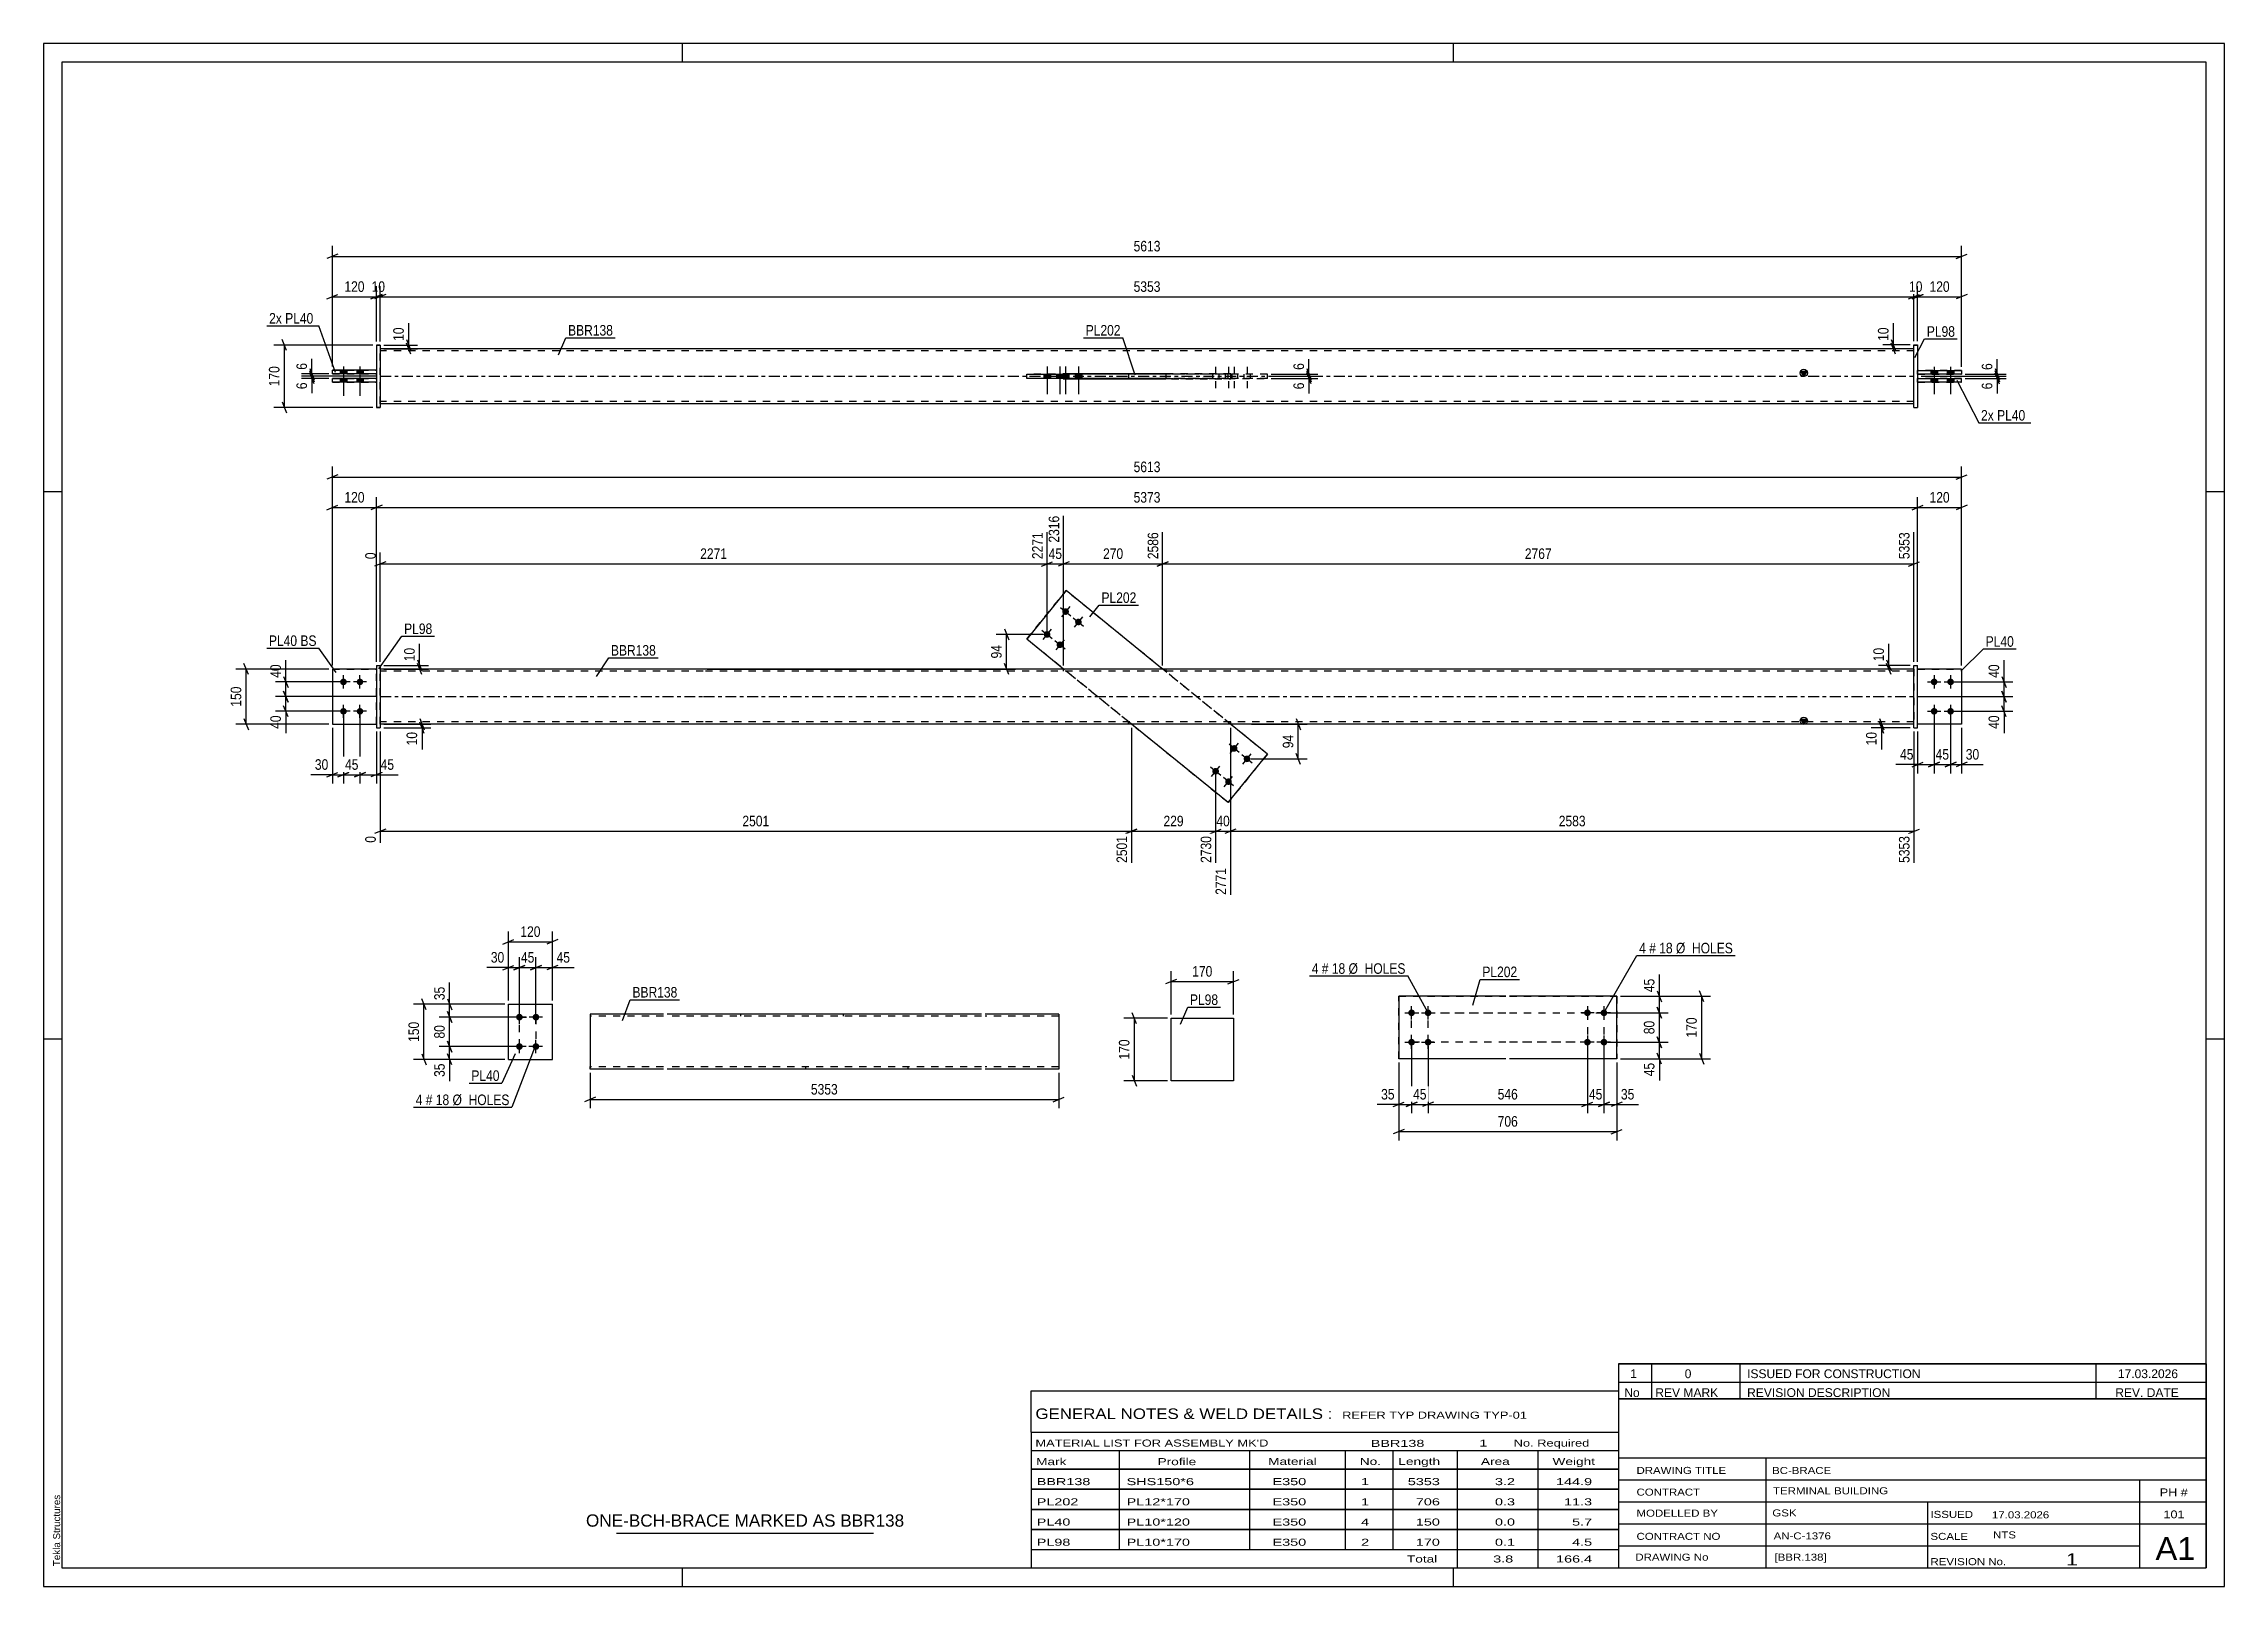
# Model space of a CAD drawing. Header units: millimetres. Extents: x 0 to 594, y 0 to 420.
import ezdxf

# ---------------------------------------------------------------- set-up
doc = ezdxf.new("R2010")
doc.units = ezdxf.units.MM
doc.linetypes.add('DXK_LINE_DOT2', pattern=[3.9198, 1.9599, -1.9599])
doc.linetypes.add('DXK_LINE_DOT3', pattern=[5.9187, 2.979, -0.9799, 0.9799, -0.9799])
doc.styles.add('Arial', font='ARIAL.TTF', dxfattribs={"height": 0.2})
doc.styles.add('Arial Narrow', font='ARIALN.TTF', dxfattribs={"height": 0.2})

# ---------------------------------------------------------------- blocks, each defined once
blk = doc.blocks.new('Unknown-580611074-1130')
at = {"color": 5, "linetype": 'Continuous'}
for p, q in [((594, 420), (0, 420)), ((0, 420), (0, 0)), ((174, 415), (174, 420)), ((384, 415), (384, 420)), ((594, 0), (594, 420)), ((589, 415), (5, 415)), ((5, 415), (5, 5)), ((589, 5), (589, 415)), ((5, 298), (0, 298)), ((594, 298), (589, 298)), ((5, 149), (0, 149)), ((594, 149), (589, 149)), ((0, 0), (594, 0)), ((5, 5), (589, 5)), ((174, 0), (174, 5)), ((384, 0), (384, 5))]:
    blk.add_line(p, q, dxfattribs=at)
at = {"color": 174, "linetype": 'Continuous', "style": 'Arial'}
blk.add_text('Tekla Structures', height=1.9102, rotation=90, dxfattribs=at).set_placement((4.5, 5.5))
blk = doc.blocks.new('Part-580611074-2167 - 2161')
at = {"color": 2, "linetype": 'Continuous'}
for p, q in [((126.6, 143.47), (126.6, 158.47)), ((126.6, 158.47), (138.6, 158.47)), ((138.6, 143.47), (138.6, 158.47)), ((126.6, 143.47), (126.6, 143.47)), ((126.6, 143.47), (138.6, 143.47)), ((138.6, 143.47), (138.6, 143.47))]:
    blk.add_line(p, q, dxfattribs=at)
at = {"color": 7, "linetype": 'DXK_LINE_DOT2'}
for p, q in [((126.6, 158.47), (138.6, 158.47)), ((126.6, 143.47), (126.6, 143.47)), ((126.6, 143.47), (138.6, 143.47)), ((138.6, 143.47), (138.6, 143.47))]:
    blk.add_line(p, q, dxfattribs=at)
blk = doc.blocks.new('Bolt-580611074-2200 - 2161')
at = {"linetype": 'Continuous'}
for points in [[(129.6, 154.07), (129.41, 154.08), (129.23, 154.14), (129.07, 154.24), (128.93, 154.36), (128.82, 154.52), (128.74, 154.69), (128.7, 154.87), (128.7, 155.06), (128.74, 155.24), (128.82, 155.42), (128.93, 155.57), (129.07, 155.69), (129.23, 155.79), (129.41, 155.85), (129.6, 155.87), (129.79, 155.85), (129.97, 155.79), (130.13, 155.69), (130.27, 155.57), (130.38, 155.42), (130.46, 155.24), (130.49, 155.06), (130.49, 154.87), (130.46, 154.69), (130.38, 154.52), (130.27, 154.36), (130.13, 154.24), (129.97, 154.14), (129.79, 154.08)], [(134.1, 154.07), (133.91, 154.08), (133.73, 154.14), (133.57, 154.24), (133.43, 154.36), (133.32, 154.52), (133.24, 154.69), (133.2, 154.87), (133.2, 155.06), (133.24, 155.24), (133.32, 155.42), (133.43, 155.57), (133.57, 155.69), (133.73, 155.79), (133.91, 155.85), (134.1, 155.87), (134.29, 155.85), (134.47, 155.79), (134.63, 155.69), (134.77, 155.57), (134.88, 155.42), (134.96, 155.24), (134.99, 155.06), (134.99, 154.87), (134.96, 154.69), (134.88, 154.52), (134.77, 154.36), (134.63, 154.24), (134.47, 154.14), (134.29, 154.08)], [(129.6, 146.07), (129.41, 146.08), (129.23, 146.14), (129.07, 146.24), (128.93, 146.36), (128.82, 146.52), (128.74, 146.69), (128.7, 146.87), (128.7, 147.06), (128.74, 147.24), (128.82, 147.42), (128.93, 147.57), (129.07, 147.69), (129.23, 147.79), (129.41, 147.85), (129.6, 147.87), (129.79, 147.85), (129.97, 147.79), (130.13, 147.69), (130.27, 147.57), (130.38, 147.42), (130.46, 147.24), (130.49, 147.06), (130.49, 146.87), (130.46, 146.69), (130.38, 146.52), (130.27, 146.36), (130.13, 146.24), (129.97, 146.14), (129.79, 146.08)], [(134.1, 146.07), (133.91, 146.08), (133.73, 146.14), (133.57, 146.24), (133.43, 146.36), (133.32, 146.52), (133.24, 146.69), (133.2, 146.87), (133.2, 147.06), (133.24, 147.24), (133.32, 147.42), (133.43, 147.57), (133.57, 147.69), (133.73, 147.79), (133.91, 147.85), (134.1, 147.87), (134.29, 147.85), (134.47, 147.79), (134.63, 147.69), (134.77, 147.57), (134.88, 147.42), (134.96, 147.24), (134.99, 147.06), (134.99, 146.87), (134.96, 146.69), (134.88, 146.52), (134.77, 146.36), (134.63, 146.24), (134.47, 146.14), (134.29, 146.08)]]:
    blk.add_hatch(color=1, dxfattribs=at).paths.add_polyline_path(points)
at = {"color": 1, "linetype": 'Continuous'}
for p, q in [((131.4, 154.97), (127.8, 154.97)), ((129.6, 153.17), (129.6, 156.77)), ((135.9, 154.97), (132.3, 154.97)), ((134.1, 153.17), (134.1, 156.77)), ((129.6, 145.17), (129.6, 148.77)), ((134.1, 145.17), (134.1, 148.77)), ((131.4, 146.97), (127.8, 146.97)), ((135.9, 146.97), (132.3, 146.97))]:
    blk.add_line(p, q, dxfattribs=at)
blk = doc.blocks.new('Part-580611074-1695 - 1673')
at = {"color": 2, "linetype": 'Continuous'}
for p, q in [((522.43, 249.73), (510.43, 249.73)), ((522.43, 249.73), (522.43, 249.73)), ((522.43, 249.73), (522.43, 234.73)), ((522.43, 234.73), (510.43, 234.73))]:
    blk.add_line(p, q, dxfattribs=at)
at = {"color": 7, "linetype": 'DXK_LINE_DOT2'}
for p, q in [((522.43, 249.73), (510.43, 249.73)), ((510.43, 249.73), (510.43, 249.73)), ((510.43, 234.73), (510.43, 249.73)), ((522.43, 249.73), (522.43, 249.73)), ((522.43, 234.73), (510.43, 234.73))]:
    blk.add_line(p, q, dxfattribs=at)
blk = doc.blocks.new('Part-580611074-1679 - 1673')
at = {"color": 7, "linetype": 'DXK_LINE_DOT2'}
for p, q in [((78.67, 249.73), (78.67, 234.73)), ((78.67, 249.73), (90.67, 249.73)), ((90.67, 249.73), (90.67, 234.73)), ((78.67, 234.73), (90.67, 234.73))]:
    blk.add_line(p, q, dxfattribs=at)
blk = doc.blocks.new('Part-580611074-1700 - 1673')
at = {"linetype": 'Continuous'}
blk.add_hatch(color=2, dxfattribs=at).paths.add_polyline_path([(479.43, 234.73), (478.63, 236.13), (480.23, 236.13)])
at = {"color": 2, "linetype": 'Continuous'}
for p, q in [((179.67, 249.73), (91.67, 249.73)), ((421.33, 249.73), (179.77, 249.73)), ((509.43, 249.73), (421.43, 249.73)), ((179.67, 234.73), (91.67, 234.73)), ((421.33, 234.73), (179.77, 234.73)), ((509.43, 234.73), (421.43, 234.73)), ((479.43, 234.73), (478.63, 236.13)), ((478.63, 236.13), (480.23, 236.13)), ((480.23, 236.13), (479.43, 234.73))]:
    blk.add_line(p, q, dxfattribs=at)
at = {"color": 7, "linetype": 'DXK_LINE_DOT2'}
for p, q in [((91.67, 234.73), (91.67, 249.73)), ((277.72, 249.73), (277.72, 249.13)), ((305.64, 249.73), (305.64, 249.13)), ((509.43, 249.73), (509.43, 234.73)), ((179.67, 249.13), (91.67, 249.13)), ((421.33, 249.13), (179.77, 249.13)), ((509.43, 249.13), (421.43, 249.13)), ((179.67, 235.33), (91.67, 235.33)), ((421.33, 235.33), (179.77, 235.33)), ((295.46, 234.73), (295.46, 235.33)), ((323.38, 234.73), (323.38, 235.33)), ((509.43, 235.33), (421.43, 235.33))]:
    blk.add_line(p, q, dxfattribs=at)
at = {"color": 7, "linetype": 'DXK_LINE_DOT3'}
for p, q in [((91.67, 242.23), (179.67, 242.23)), ((179.77, 242.23), (421.33, 242.23)), ((421.43, 242.23), (509.43, 242.23))]:
    blk.add_line(p, q, dxfattribs=at)
at = {"color": 2, "linetype": 'Continuous'}
blk.add_circle((479.43, 235.63), 1, dxfattribs=at)
blk = doc.blocks.new('Part-580611074-1684 - 1673')
at = {"color": 2, "linetype": 'Continuous'}
for p, q in [((78.67, 249.73), (78.67, 234.73)), ((90.67, 249.73), (78.67, 249.73)), ((78.67, 234.73), (90.67, 234.73))]:
    blk.add_line(p, q, dxfattribs=at)
at = {"color": 7, "linetype": 'DXK_LINE_DOT2'}
blk.add_line((90.67, 234.73), (90.67, 249.73), dxfattribs=at)
blk = doc.blocks.new('Part-580611074-1685 - 1673')
at = {"color": 2, "linetype": 'Continuous'}
for p, q in [((509.43, 250.73), (510.43, 250.73)), ((509.43, 233.73), (509.43, 250.73)), ((510.43, 233.73), (510.43, 250.73)), ((509.43, 233.73), (509.43, 233.73)), ((509.43, 233.73), (510.43, 233.73))]:
    blk.add_line(p, q, dxfattribs=at)
at = {"color": 7, "linetype": 'DXK_LINE_DOT2'}
for p, q in [((509.43, 250.73), (510.43, 250.73)), ((509.43, 233.73), (510.43, 233.73))]:
    blk.add_line(p, q, dxfattribs=at)
blk = doc.blocks.new('Part-580611074-1690 - 1673')
at = {"color": 7, "linetype": 'DXK_LINE_DOT2'}
for p, q in [((510.43, 249.73), (522.43, 249.73)), ((522.43, 249.73), (510.43, 249.73)), ((510.43, 249.73), (510.43, 249.73)), ((510.43, 234.73), (510.43, 249.73)), ((522.43, 249.73), (522.43, 249.73)), ((522.43, 249.73), (522.43, 234.73)), ((522.43, 234.73), (510.43, 234.73)), ((522.43, 234.73), (510.43, 234.73))]:
    blk.add_line(p, q, dxfattribs=at)
blk = doc.blocks.new('Bolt-580611074-1706 - 1673')
at = {"linetype": 'Continuous'}
for points in [[(278.93, 266.08), (279.07, 265.95), (279.17, 265.79), (279.24, 265.62), (279.27, 265.43), (279.26, 265.24), (279.21, 265.06), (279.12, 264.89), (279, 264.75), (278.86, 264.63), (278.69, 264.54), (278.51, 264.49), (278.32, 264.49), (278.13, 264.51), (277.96, 264.58), (277.8, 264.69), (277.67, 264.82), (277.57, 264.98), (277.5, 265.15), (277.47, 265.34), (277.48, 265.53), (277.53, 265.71), (277.61, 265.88), (277.73, 266.02), (277.88, 266.14), (278.05, 266.22), (278.23, 266.27), (278.42, 266.28), (278.6, 266.25), (278.78, 266.19)], [(282.43, 263.25), (282.56, 263.11), (282.66, 262.96), (282.73, 262.78), (282.76, 262.59), (282.75, 262.41), (282.7, 262.22), (282.62, 262.06), (282.5, 261.91), (282.35, 261.79), (282.18, 261.71), (282, 261.66), (281.81, 261.65), (281.63, 261.68), (281.45, 261.75), (281.29, 261.85), (281.16, 261.98), (281.06, 262.14), (280.99, 262.32), (280.96, 262.5), (280.97, 262.69), (281.02, 262.87), (281.11, 263.04), (281.23, 263.19), (281.37, 263.3), (281.54, 263.39), (281.72, 263.44), (281.91, 263.45), (282.1, 263.42), (282.27, 263.35)], [(273.89, 259.87), (274.03, 259.74), (274.13, 259.58), (274.2, 259.4), (274.22, 259.22), (274.21, 259.03), (274.17, 258.85), (274.08, 258.68), (273.96, 258.54), (273.82, 258.42), (273.65, 258.33), (273.47, 258.28), (273.28, 258.27), (273.09, 258.3), (272.92, 258.37), (272.76, 258.47), (272.63, 258.61), (272.52, 258.76), (272.46, 258.94), (272.43, 259.13), (272.44, 259.31), (272.49, 259.5), (272.57, 259.66), (272.69, 259.81), (272.84, 259.93), (273, 260.01), (273.19, 260.06), (273.37, 260.07), (273.56, 260.04), (273.74, 259.97)], [(277.39, 257.04), (277.52, 256.9), (277.62, 256.74), (277.69, 256.57), (277.72, 256.38), (277.71, 256.19), (277.66, 256.01), (277.57, 255.85), (277.46, 255.7), (277.31, 255.58), (277.14, 255.5), (276.96, 255.45), (276.77, 255.44), (276.59, 255.47), (276.41, 255.54), (276.25, 255.64), (276.12, 255.77), (276.02, 255.93), (275.95, 256.1), (275.92, 256.29), (275.93, 256.48), (275.98, 256.66), (276.07, 256.83), (276.18, 256.97), (276.33, 257.09), (276.5, 257.18), (276.68, 257.23), (276.87, 257.24), (277.05, 257.21), (277.23, 257.14)]]:
    blk.add_hatch(color=1, dxfattribs=at).paths.add_polyline_path(points)
at = {"color": 1, "linetype": 'Continuous'}
for p, q in [((276.97, 266.52), (279.77, 264.25)), ((279.5, 266.78), (277.23, 263.99)), ((280.46, 263.68), (283.26, 261.41)), ((283, 263.95), (280.73, 261.15)), ((271.93, 260.31), (274.72, 258.04)), ((274.46, 260.57), (272.19, 257.77)), ((275.42, 257.47), (278.22, 255.2)), ((277.95, 257.73), (275.69, 254.94))]:
    blk.add_line(p, q, dxfattribs=at)
blk = doc.blocks.new('Bolt-580611074-1707 - 1673')
at = {"linetype": 'Continuous'}
for points in [[(323.72, 227.42), (323.58, 227.55), (323.48, 227.71), (323.41, 227.89), (323.38, 228.07), (323.39, 228.26), (323.44, 228.44), (323.53, 228.61), (323.65, 228.76), (323.79, 228.87), (323.96, 228.96), (324.14, 229.01), (324.33, 229.02), (324.52, 228.99), (324.69, 228.92), (324.85, 228.82), (324.98, 228.68), (325.09, 228.53), (325.15, 228.35), (325.18, 228.16), (325.17, 227.98), (325.12, 227.79), (325.04, 227.63), (324.92, 227.48), (324.77, 227.36), (324.6, 227.28), (324.42, 227.23), (324.24, 227.22), (324.05, 227.25), (323.87, 227.32)], [(327.21, 224.58), (327.08, 224.72), (326.97, 224.87), (326.91, 225.05), (326.88, 225.24), (326.89, 225.42), (326.94, 225.61), (327.02, 225.77), (327.14, 225.92), (327.29, 226.04), (327.46, 226.12), (327.64, 226.17), (327.83, 226.18), (328.01, 226.15), (328.19, 226.08), (328.34, 225.98), (328.48, 225.85), (328.58, 225.69), (328.65, 225.51), (328.68, 225.33), (328.67, 225.14), (328.62, 224.96), (328.53, 224.79), (328.41, 224.65), (328.27, 224.53), (328.1, 224.44), (327.92, 224.39), (327.73, 224.38), (327.54, 224.41), (327.37, 224.48)], [(318.67, 221.21), (318.54, 221.34), (318.44, 221.5), (318.37, 221.67), (318.34, 221.86), (318.35, 222.05), (318.4, 222.23), (318.49, 222.4), (318.61, 222.54), (318.75, 222.66), (318.92, 222.75), (319.1, 222.8), (319.29, 222.81), (319.48, 222.78), (319.65, 222.71), (319.81, 222.61), (319.94, 222.47), (320.04, 222.31), (320.11, 222.14), (320.14, 221.95), (320.13, 221.76), (320.08, 221.58), (320, 221.42), (319.88, 221.27), (319.73, 221.15), (319.56, 221.07), (319.38, 221.02), (319.19, 221.01), (319.01, 221.04), (318.83, 221.11)], [(322.17, 218.37), (322.04, 218.51), (321.93, 218.66), (321.87, 218.84), (321.84, 219.02), (321.85, 219.21), (321.9, 219.39), (321.98, 219.56), (322.1, 219.71), (322.25, 219.83), (322.41, 219.91), (322.6, 219.96), (322.78, 219.97), (322.97, 219.94), (323.15, 219.87), (323.3, 219.77), (323.44, 219.64), (323.54, 219.48), (323.61, 219.3), (323.63, 219.12), (323.62, 218.93), (323.58, 218.75), (323.49, 218.58), (323.37, 218.43), (323.23, 218.32), (323.06, 218.23), (322.88, 218.18), (322.69, 218.17), (322.5, 218.2), (322.33, 218.27)]]:
    blk.add_hatch(color=1, dxfattribs=at).paths.add_polyline_path(points)
at = {"color": 1, "linetype": 'Continuous'}
for p, q in [((325.68, 226.98), (322.89, 229.25)), ((323.15, 226.72), (325.42, 229.52)), ((329.17, 224.15), (326.38, 226.42)), ((326.64, 223.88), (328.91, 226.68)), ((320.64, 220.77), (317.84, 223.04)), ((318.11, 220.51), (320.38, 223.3)), ((324.13, 217.94), (321.34, 220.21)), ((321.6, 217.67), (323.87, 220.47))]:
    blk.add_line(p, q, dxfattribs=at)
blk = doc.blocks.new('Bolt-580611074-1709 - 1673')
at = {"linetype": 'Continuous'}
for points in [[(81.67, 245.33, -1), (81.67, 247.13, -1)], [(86.17, 245.33, -1), (86.17, 247.13, -1)], [(81.67, 237.33, -1), (81.67, 239.13, -1)], [(86.17, 237.33, -1), (86.17, 239.13, -1)]]:
    blk.add_hatch(color=1, dxfattribs=at).paths.add_polyline_path(points)
at = {"color": 1, "linetype": 'Continuous'}
for p, q in [((83.47, 246.23), (79.87, 246.23)), ((81.67, 244.43), (81.67, 248.03)), ((87.97, 246.23), (84.37, 246.23)), ((86.17, 244.43), (86.17, 248.03)), ((83.47, 238.23), (79.87, 238.23)), ((81.67, 236.43), (81.67, 240.03)), ((87.97, 238.23), (84.37, 238.23)), ((86.17, 236.43), (86.17, 240.03))]:
    blk.add_line(p, q, dxfattribs=at)
blk = doc.blocks.new('Bolt-580611074-1710 - 1673')
at = {"linetype": 'Continuous'}
for points in [[(514.93, 247.13), (515.12, 247.11), (515.3, 247.05), (515.46, 246.96), (515.6, 246.83), (515.71, 246.68), (515.79, 246.51), (515.83, 246.32), (515.83, 246.13), (515.79, 245.95), (515.71, 245.78), (515.6, 245.63), (515.46, 245.5), (515.3, 245.41), (515.12, 245.35), (514.93, 245.33), (514.74, 245.35), (514.56, 245.41), (514.4, 245.5), (514.26, 245.63), (514.15, 245.78), (514.07, 245.95), (514.04, 246.13), (514.04, 246.32), (514.07, 246.51), (514.15, 246.68), (514.26, 246.83), (514.4, 246.96), (514.56, 247.05), (514.74, 247.11)], [(519.43, 247.13), (519.62, 247.11), (519.8, 247.05), (519.96, 246.96), (520.1, 246.83), (520.21, 246.68), (520.29, 246.51), (520.33, 246.32), (520.33, 246.13), (520.29, 245.95), (520.21, 245.78), (520.1, 245.63), (519.96, 245.5), (519.8, 245.41), (519.62, 245.35), (519.43, 245.33), (519.24, 245.35), (519.06, 245.41), (518.9, 245.5), (518.76, 245.63), (518.65, 245.78), (518.57, 245.95), (518.54, 246.13), (518.54, 246.32), (518.57, 246.51), (518.65, 246.68), (518.76, 246.83), (518.9, 246.96), (519.06, 247.05), (519.24, 247.11)], [(514.93, 239.13), (515.12, 239.11), (515.3, 239.05), (515.46, 238.96), (515.6, 238.83), (515.71, 238.68), (515.79, 238.51), (515.83, 238.32), (515.83, 238.13), (515.79, 237.95), (515.71, 237.78), (515.6, 237.63), (515.46, 237.5), (515.3, 237.41), (515.12, 237.35), (514.93, 237.33), (514.74, 237.35), (514.56, 237.41), (514.4, 237.5), (514.26, 237.63), (514.15, 237.78), (514.07, 237.95), (514.04, 238.13), (514.04, 238.32), (514.07, 238.51), (514.15, 238.68), (514.26, 238.83), (514.4, 238.96), (514.56, 239.05), (514.74, 239.11)], [(519.43, 239.13), (519.62, 239.11), (519.8, 239.05), (519.96, 238.96), (520.1, 238.83), (520.21, 238.68), (520.29, 238.51), (520.33, 238.32), (520.33, 238.13), (520.29, 237.95), (520.21, 237.78), (520.1, 237.63), (519.96, 237.5), (519.8, 237.41), (519.62, 237.35), (519.43, 237.33), (519.24, 237.35), (519.06, 237.41), (518.9, 237.5), (518.76, 237.63), (518.65, 237.78), (518.57, 237.95), (518.54, 238.13), (518.54, 238.32), (518.57, 238.51), (518.65, 238.68), (518.76, 238.83), (518.9, 238.96), (519.06, 239.05), (519.24, 239.11)]]:
    blk.add_hatch(color=1, dxfattribs=at).paths.add_polyline_path(points)
at = {"color": 1, "linetype": 'Continuous'}
for p, q in [((513.13, 246.23), (516.73, 246.23)), ((514.93, 248.03), (514.93, 244.43)), ((517.63, 246.23), (521.23, 246.23)), ((519.43, 248.03), (519.43, 244.43)), ((513.13, 238.23), (516.73, 238.23)), ((514.93, 240.03), (514.93, 236.43)), ((517.63, 238.23), (521.23, 238.23)), ((519.43, 240.03), (519.43, 236.43))]:
    blk.add_line(p, q, dxfattribs=at)
blk = doc.blocks.new('Part-580611074-1715 - 1673')
at = {"color": 2, "linetype": 'Continuous'}
for p, q in [((278.49, 271.08), (267.77, 257.88)), ((278.49, 271.08), (278.49, 271.08)), ((304.8, 249.73), (278.49, 271.08)), ((277.82, 249.73), (267.77, 257.88)), ((267.77, 257.88), (267.77, 257.88)), ((322.62, 213.37), (296.3, 234.73)), ((333.33, 226.57), (323.28, 234.73)), ((322.62, 213.37), (333.33, 226.57)), ((333.33, 226.57), (333.33, 226.57)), ((322.62, 213.37), (322.62, 213.37))]:
    blk.add_line(p, q, dxfattribs=at)
at = {"color": 7, "linetype": 'DXK_LINE_DOT2'}
for p, q in [((267.77, 257.88), (278.49, 271.08)), ((333.33, 226.57), (278.49, 271.08)), ((322.62, 213.37), (267.77, 257.88)), ((296.3, 234.73), (277.82, 249.73)), ((323.28, 234.73), (304.8, 249.73)), ((333.33, 226.57), (322.62, 213.37))]:
    blk.add_line(p, q, dxfattribs=at)
blk = doc.blocks.new('Part-580611074-1720 - 1673')
at = {"color": 2, "linetype": 'Continuous'}
for p, q in [((90.67, 250.73), (91.67, 250.73)), ((90.67, 250.73), (90.67, 233.73)), ((91.67, 250.73), (91.67, 250.73)), ((91.67, 250.73), (91.67, 233.73)), ((90.67, 233.73), (91.67, 233.73))]:
    blk.add_line(p, q, dxfattribs=at)
at = {"color": 7, "linetype": 'DXK_LINE_DOT2'}
for p, q in [((90.67, 250.73), (91.67, 250.73)), ((90.67, 233.73), (91.67, 233.73))]:
    blk.add_line(p, q, dxfattribs=at)
blk = doc.blocks.new('Part-580611074-1418 - 1367')
at = {"color": 2, "linetype": 'Continuous'}
for p, q in [((78.67, 327.88), (78.67, 328.88)), ((90.67, 328.88), (78.67, 328.88)), ((78.67, 327.88), (78.67, 327.88)), ((90.67, 327.88), (78.67, 327.88))]:
    blk.add_line(p, q, dxfattribs=at)
at = {"color": 7, "linetype": 'DXK_LINE_DOT2'}
for p, q in [((78.67, 328.88), (90.67, 328.88)), ((78.67, 327.88), (90.67, 327.88)), ((90.67, 328.88), (90.67, 327.88))]:
    blk.add_line(p, q, dxfattribs=at)
blk = doc.blocks.new('Bolt-580611074-1370 - 1367')
at = {"linetype": 'Continuous'}
for points in [[(80.77, 330.09), (82.57, 330.09), (82.57, 331.09), (80.77, 331.09)], [(80.77, 330.09), (82.57, 330.09), (82.57, 331.09), (80.77, 331.09)], [(80.77, 327.88), (82.57, 327.88), (82.57, 328.88), (80.77, 328.88)], [(80.77, 327.88), (82.57, 327.88), (82.57, 328.88), (80.77, 328.88)], [(85.27, 330.09), (87.07, 330.09), (87.07, 331.09), (85.27, 331.09)], [(85.27, 330.09), (87.07, 330.09), (87.07, 331.09), (85.27, 331.09)], [(85.27, 327.88), (87.07, 327.88), (87.07, 328.88), (85.27, 328.88)], [(85.27, 327.88), (87.07, 327.88), (87.07, 328.88), (85.27, 328.88)]]:
    blk.add_hatch(color=1, dxfattribs=at).paths.add_polyline_path(points)
at = {"color": 1, "linetype": 'Continuous'}
for p, q in [((80.77, 331.09), (80.77, 330.09)), ((80.77, 331.09), (80.77, 330.09)), ((80.77, 328.88), (80.77, 327.88)), ((80.77, 328.88), (80.77, 327.88)), ((81.67, 332.09), (81.67, 324.09)), ((81.67, 332.09), (81.67, 324.09)), ((82.57, 331.09), (82.57, 330.09)), ((82.57, 331.09), (82.57, 330.09)), ((82.57, 328.88), (82.57, 327.88)), ((82.57, 328.88), (82.57, 327.88)), ((85.27, 331.09), (85.27, 330.09)), ((85.27, 331.09), (85.27, 330.09)), ((85.27, 328.88), (85.27, 327.88)), ((85.27, 328.88), (85.27, 327.88)), ((86.17, 332.09), (86.17, 324.09)), ((86.17, 332.09), (86.17, 324.09)), ((87.07, 331.09), (87.07, 330.09)), ((87.07, 331.09), (87.07, 330.09)), ((87.07, 328.88), (87.07, 327.88)), ((87.07, 328.88), (87.07, 327.88))]:
    blk.add_line(p, q, dxfattribs=at)
blk = doc.blocks.new('Bolt-580611074-1435 - 1367')
at = {"color": 1, "linetype": 'DXK_LINE_DOT2'}
for p, q in [((318.34, 330.05), (318.34, 328.85)), ((319.24, 332.05), (319.24, 324.55)), ((320.14, 330.05), (320.14, 328.85)), ((321.84, 330.05), (321.84, 328.85)), ((322.74, 332.05), (322.74, 324.55)), ((323.38, 330.05), (323.38, 328.85)), ((323.64, 330.05), (323.64, 328.85)), ((324.28, 332.05), (324.28, 324.55)), ((325.18, 330.05), (325.18, 328.85)), ((326.88, 330.05), (326.88, 328.85)), ((327.78, 332.05), (327.78, 324.55)), ((328.68, 330.05), (328.68, 328.85))]:
    blk.add_line(p, q, dxfattribs=at)
blk = doc.blocks.new('Bolt-580611074-1371 - 1367')
at = {"linetype": 'Continuous'}
for points in [[(515.83, 331.04), (514.03, 331.04), (514.03, 330.04), (515.83, 330.04)], [(515.83, 331.03), (514.03, 331.03), (514.03, 330.03), (515.83, 330.03)], [(515.83, 328.84), (514.03, 328.84), (514.03, 327.84), (515.83, 327.84)], [(515.83, 328.83), (514.03, 328.83), (514.03, 327.83), (515.83, 327.83)], [(520.33, 331.04), (518.53, 331.04), (518.53, 330.04), (520.33, 330.04)], [(520.33, 331.03), (518.53, 331.03), (518.53, 330.03), (520.33, 330.03)], [(520.33, 328.84), (518.53, 328.84), (518.53, 327.84), (520.33, 327.84)], [(520.33, 328.83), (518.53, 328.83), (518.53, 327.83), (520.33, 327.83)]]:
    blk.add_hatch(color=1, dxfattribs=at).paths.add_polyline_path(points)
at = {"color": 1, "linetype": 'Continuous'}
for p, q in [((514.03, 331.04), (514.03, 330.04)), ((514.03, 331.03), (514.03, 330.03)), ((514.03, 328.84), (514.03, 327.84)), ((514.03, 328.83), (514.03, 327.83)), ((514.93, 332.04), (514.93, 324.54)), ((514.93, 332.03), (514.93, 324.53)), ((515.83, 331.04), (515.83, 330.04)), ((515.83, 331.03), (515.83, 330.03)), ((515.83, 328.84), (515.83, 327.84)), ((515.83, 328.83), (515.83, 327.83)), ((518.53, 331.04), (518.53, 330.04)), ((518.53, 331.03), (518.53, 330.03)), ((518.53, 328.84), (518.53, 327.84)), ((518.53, 328.83), (518.53, 327.83)), ((519.43, 332.04), (519.43, 324.54)), ((519.43, 332.03), (519.43, 324.53)), ((520.33, 331.04), (520.33, 330.04)), ((520.33, 331.03), (520.33, 330.03)), ((520.33, 328.84), (520.33, 327.84)), ((520.33, 328.83), (520.33, 327.83))]:
    blk.add_line(p, q, dxfattribs=at)
blk = doc.blocks.new('Part-580611074-1456 - 1367')
at = {"linetype": 'Continuous'}
blk.add_hatch(color=2, dxfattribs=at).paths.add_polyline_path([(479.43, 329.45), (478.63, 330.85), (480.23, 330.85)])
at = {"color": 2, "linetype": 'Continuous'}
for p, q in [((179.67, 336.95), (91.67, 336.95)), ((421.33, 336.95), (179.77, 336.95)), ((509.43, 336.95), (421.43, 336.95)), ((277.72, 330.06), (277.72, 330.16)), ((277.72, 330.16), (277.72, 330.16)), ((277.72, 330.16), (305.64, 330.16)), ((277.72, 328.86), (277.72, 328.76)), ((277.72, 328.76), (305.64, 328.76)), ((295.46, 330.15), (295.46, 330.06)), ((305.64, 330.15), (295.46, 330.15)), ((295.46, 330.15), (295.46, 330.15)), ((295.46, 328.76), (295.46, 328.86)), ((305.64, 330.16), (305.64, 328.76)), ((479.43, 329.45), (478.63, 330.85)), ((478.63, 330.85), (480.23, 330.85)), ((480.23, 330.85), (479.43, 329.45)), ((179.67, 321.95), (91.67, 321.95)), ((421.33, 321.95), (179.77, 321.95)), ((509.43, 321.95), (421.43, 321.95))]:
    blk.add_line(p, q, dxfattribs=at)
at = {"color": 7, "linetype": 'DXK_LINE_DOT2'}
for p, q in [((91.67, 321.95), (91.67, 336.95)), ((179.67, 336.35), (91.67, 336.35)), ((421.33, 336.35), (179.77, 336.35)), ((509.43, 336.35), (421.43, 336.35)), ((509.43, 321.95), (509.43, 336.95)), ((277.72, 328.86), (277.72, 330.16)), ((277.72, 330.16), (305.64, 330.16)), ((277.72, 328.76), (305.64, 328.76)), ((295.46, 330.15), (323.38, 330.15)), ((295.46, 330.06), (295.46, 330.15)), ((295.46, 330.06), (295.46, 328.86)), ((295.46, 328.75), (295.46, 328.76)), ((295.46, 328.76), (295.46, 328.75)), ((323.38, 328.75), (295.46, 328.75)), ((295.46, 328.75), (295.46, 328.75)), ((295.46, 328.75), (323.38, 328.75)), ((323.38, 330.15), (305.64, 330.15)), ((323.38, 328.75), (323.38, 330.15)), ((179.67, 322.55), (91.67, 322.55)), ((421.33, 322.55), (179.77, 322.55)), ((509.43, 322.55), (421.43, 322.55))]:
    blk.add_line(p, q, dxfattribs=at)
at = {"color": 7, "linetype": 'DXK_LINE_DOT3'}
for p, q in [((91.67, 329.45), (179.67, 329.45)), ((179.77, 329.45), (421.33, 329.45)), ((421.43, 329.45), (509.43, 329.45))]:
    blk.add_line(p, q, dxfattribs=at)
at = {"color": 2, "linetype": 'Continuous'}
blk.add_circle((479.43, 330.35), 1, dxfattribs=at)
blk = doc.blocks.new('Part-580611074-1413 - 1367')
at = {"color": 2, "linetype": 'Continuous'}
for p, q in [((78.67, 330.09), (78.67, 331.09)), ((90.67, 331.09), (78.67, 331.09)), ((78.67, 330.09), (78.67, 330.09)), ((90.67, 330.09), (78.67, 330.09))]:
    blk.add_line(p, q, dxfattribs=at)
at = {"color": 7, "linetype": 'DXK_LINE_DOT2'}
for p, q in [((78.67, 331.09), (78.67, 331.09)), ((78.67, 331.09), (90.67, 331.09)), ((78.67, 330.09), (90.67, 330.09)), ((90.67, 331.09), (90.67, 330.09))]:
    blk.add_line(p, q, dxfattribs=at)
blk = doc.blocks.new('Part-580611074-1461 - 1367')
at = {"color": 7, "linetype": 'DXK_LINE_DOT2'}
for p, q in [((510.43, 327.83), (510.43, 328.84)), ((522.43, 328.84), (510.43, 328.84)), ((510.43, 327.84), (522.43, 327.84))]:
    blk.add_line(p, q, dxfattribs=at)
at = {"color": 2, "linetype": 'Continuous'}
for p, q in [((510.43, 328.83), (522.43, 328.83)), ((522.43, 327.83), (510.43, 327.83)), ((522.43, 327.83), (522.43, 328.84))]:
    blk.add_line(p, q, dxfattribs=at)
blk = doc.blocks.new('Part-580611074-1397 - 1367')
at = {"color": 2, "linetype": 'Continuous'}
for p, q in [((267.77, 328.86), (267.77, 330.06)), ((267.77, 330.06), (278.49, 330.06)), ((305.64, 328.85), (267.77, 328.86)), ((278.49, 328.86), (267.77, 328.86)), ((278.49, 328.86), (278.49, 330.06)), ((305.64, 330.06), (278.49, 330.06)), ((305.64, 328.86), (278.49, 328.86))]:
    blk.add_line(p, q, dxfattribs=at)
at = {"color": 7, "linetype": 'DXK_LINE_DOT2'}
for p, q in [((322.62, 330.05), (267.77, 330.06)), ((333.33, 330.05), (305.64, 330.06)), ((333.33, 328.85), (305.64, 328.86)), ((322.62, 328.85), (305.64, 328.85)), ((322.62, 328.85), (322.62, 330.05)), ((333.33, 330.05), (322.62, 330.05)), ((322.62, 328.85), (333.33, 328.85)), ((333.33, 328.85), (333.33, 330.05))]:
    blk.add_line(p, q, dxfattribs=at)
blk = doc.blocks.new('Part-580611074-1398 - 1367')
at = {"color": 2, "linetype": 'Continuous'}
for p, q in [((90.67, 337.95), (91.67, 337.95)), ((90.67, 337.95), (90.67, 320.95)), ((91.67, 337.95), (91.67, 337.95)), ((91.67, 337.95), (91.67, 320.95)), ((91.67, 320.95), (90.67, 320.95)), ((90.67, 320.95), (90.67, 320.95))]:
    blk.add_line(p, q, dxfattribs=at)
at = {"color": 7, "linetype": 'DXK_LINE_DOT2'}
for p, q in [((91.67, 337.95), (90.67, 337.95)), ((91.67, 337.95), (91.67, 337.95)), ((90.67, 320.95), (91.67, 320.95))]:
    blk.add_line(p, q, dxfattribs=at)
blk = doc.blocks.new('Part-580611074-1433 - 1367')
at = {"color": 2, "linetype": 'Continuous'}
for p, q in [((509.43, 337.96), (509.43, 337.95)), ((509.43, 320.95), (509.43, 337.95)), ((509.43, 337.95), (510.43, 337.95)), ((510.43, 337.96), (510.43, 337.95)), ((510.43, 337.95), (510.43, 320.95)), ((509.43, 320.96), (509.43, 320.95)), ((509.43, 320.95), (510.43, 320.95)), ((510.43, 320.96), (510.43, 320.95))]:
    blk.add_line(p, q, dxfattribs=at)
at = {"color": 7, "linetype": 'DXK_LINE_DOT2'}
for p, q in [((509.43, 337.95), (509.43, 337.96)), ((509.43, 337.96), (510.43, 337.96)), ((509.43, 320.96), (510.43, 320.96))]:
    blk.add_line(p, q, dxfattribs=at)
blk = doc.blocks.new('Bolt-580611074-1436 - 1367')
at = {"linetype": 'Continuous'}
for points in [[(274.23, 330.06), (272.43, 330.06), (272.43, 328.86), (274.23, 328.86)], [(277.72, 330.06), (275.92, 330.06), (275.92, 328.86), (277.72, 328.86)], [(279.27, 330.06), (277.47, 330.06), (277.47, 328.86), (279.27, 328.86)], [(282.76, 330.06), (280.96, 330.06), (280.96, 328.86), (282.76, 328.86)]]:
    blk.add_hatch(color=1, dxfattribs=at).paths.add_polyline_path(points)
at = {"color": 1, "linetype": 'Continuous'}
for p, q in [((272.43, 330.06), (272.43, 328.86)), ((273.33, 332.06), (273.33, 324.56)), ((274.23, 330.06), (274.23, 328.86)), ((275.92, 330.06), (275.92, 328.86)), ((276.82, 332.06), (276.82, 324.56)), ((277.47, 330.06), (277.47, 328.86)), ((277.72, 330.06), (277.72, 328.86)), ((278.37, 332.06), (278.37, 324.56)), ((279.27, 330.06), (279.27, 328.86)), ((280.96, 330.06), (280.96, 328.86)), ((281.86, 332.06), (281.86, 324.56)), ((282.76, 330.06), (282.76, 328.86))]:
    blk.add_line(p, q, dxfattribs=at)
blk = doc.blocks.new('Part-580611074-1466 - 1367')
at = {"color": 7, "linetype": 'DXK_LINE_DOT2'}
for p, q in [((510.43, 330.03), (510.43, 331.04)), ((522.43, 331.04), (510.43, 331.04)), ((510.43, 330.04), (522.43, 330.04)), ((522.43, 331.03), (522.43, 331.04))]:
    blk.add_line(p, q, dxfattribs=at)
at = {"color": 2, "linetype": 'Continuous'}
for p, q in [((510.43, 331.03), (522.43, 331.03)), ((522.43, 330.03), (510.43, 330.03)), ((522.43, 331.04), (522.43, 330.03))]:
    blk.add_line(p, q, dxfattribs=at)
blk = doc.blocks.new('Bolt-580611074-2463 - 2457')
at = {"linetype": 'Continuous'}
for points in [[(372.03, 155.45), (371.9, 155.58), (371.8, 155.74), (371.73, 155.92), (371.7, 156.1), (371.71, 156.29), (371.76, 156.47), (371.85, 156.64), (371.97, 156.78), (372.11, 156.9), (372.28, 156.99), (372.46, 157.04), (372.65, 157.05), (372.83, 157.02), (373.01, 156.95), (373.17, 156.85), (373.3, 156.71), (373.4, 156.56), (373.47, 156.38), (373.5, 156.19), (373.49, 156.01), (373.44, 155.82), (373.36, 155.66), (373.24, 155.51), (373.09, 155.39), (372.92, 155.31), (372.74, 155.26), (372.55, 155.25), (372.37, 155.28), (372.19, 155.35)], [(376.53, 155.45), (376.4, 155.58), (376.3, 155.74), (376.23, 155.92), (376.2, 156.1), (376.21, 156.29), (376.26, 156.47), (376.35, 156.64), (376.47, 156.78), (376.61, 156.9), (376.78, 156.99), (376.96, 157.04), (377.15, 157.05), (377.33, 157.02), (377.51, 156.95), (377.67, 156.85), (377.8, 156.71), (377.9, 156.56), (377.97, 156.38), (378, 156.19), (377.99, 156.01), (377.94, 155.82), (377.86, 155.66), (377.74, 155.51), (377.59, 155.39), (377.42, 155.31), (377.24, 155.26), (377.05, 155.25), (376.87, 155.28), (376.69, 155.35)], [(372.03, 147.45), (371.9, 147.58), (371.8, 147.74), (371.73, 147.92), (371.7, 148.1), (371.71, 148.29), (371.76, 148.47), (371.85, 148.64), (371.97, 148.78), (372.11, 148.9), (372.28, 148.99), (372.46, 149.04), (372.65, 149.05), (372.84, 149.02), (373.01, 148.95), (373.17, 148.85), (373.3, 148.71), (373.4, 148.56), (373.47, 148.38), (373.5, 148.19), (373.49, 148.01), (373.44, 147.82), (373.36, 147.66), (373.24, 147.51), (373.09, 147.39), (372.92, 147.31), (372.74, 147.26), (372.55, 147.25), (372.37, 147.28), (372.19, 147.35)], [(376.53, 147.45), (376.4, 147.58), (376.3, 147.74), (376.23, 147.92), (376.2, 148.1), (376.21, 148.29), (376.26, 148.47), (376.35, 148.64), (376.47, 148.78), (376.61, 148.9), (376.78, 148.99), (376.96, 149.04), (377.15, 149.05), (377.34, 149.02), (377.51, 148.95), (377.67, 148.85), (377.8, 148.71), (377.9, 148.56), (377.97, 148.38), (378, 148.19), (377.99, 148.01), (377.94, 147.82), (377.86, 147.66), (377.74, 147.51), (377.59, 147.39), (377.42, 147.31), (377.24, 147.26), (377.05, 147.25), (376.87, 147.28), (376.69, 147.35)]]:
    blk.add_hatch(color=1, dxfattribs=at).paths.add_polyline_path(points)
at = {"color": 1, "linetype": 'Continuous'}
for p, q in [((370.8, 156.15), (374.4, 156.15)), ((372.6, 154.35), (372.6, 157.95)), ((375.3, 156.15), (378.9, 156.15)), ((377.1, 154.35), (377.1, 157.95)), ((372.6, 146.35), (372.6, 149.95)), ((377.1, 146.35), (377.1, 149.95)), ((370.8, 148.15), (374.4, 148.15)), ((375.3, 148.15), (378.9, 148.15))]:
    blk.add_line(p, q, dxfattribs=at)
blk = doc.blocks.new('Bolt-580611074-2468 - 2457')
at = {"linetype": 'Continuous'}
for points in [[(419.93, 155.45), (419.8, 155.58), (419.7, 155.74), (419.63, 155.92), (419.6, 156.1), (419.61, 156.29), (419.66, 156.47), (419.75, 156.64), (419.87, 156.79), (420.01, 156.9), (420.18, 156.99), (420.36, 157.04), (420.55, 157.05), (420.73, 157.02), (420.91, 156.95), (421.07, 156.85), (421.2, 156.71), (421.3, 156.56), (421.37, 156.38), (421.4, 156.2), (421.39, 156.01), (421.34, 155.83), (421.26, 155.66), (421.14, 155.51), (420.99, 155.39), (420.82, 155.31), (420.64, 155.26), (420.45, 155.25), (420.27, 155.28), (420.09, 155.35)], [(424.43, 155.45), (424.3, 155.58), (424.2, 155.74), (424.13, 155.92), (424.1, 156.1), (424.11, 156.29), (424.16, 156.47), (424.25, 156.64), (424.37, 156.79), (424.51, 156.9), (424.68, 156.99), (424.86, 157.04), (425.05, 157.05), (425.23, 157.02), (425.41, 156.95), (425.57, 156.85), (425.7, 156.71), (425.8, 156.56), (425.87, 156.38), (425.9, 156.2), (425.89, 156.01), (425.84, 155.83), (425.76, 155.66), (425.64, 155.51), (425.49, 155.39), (425.32, 155.31), (425.14, 155.26), (424.95, 155.25), (424.77, 155.28), (424.59, 155.35)], [(419.93, 147.45), (419.8, 147.58), (419.7, 147.74), (419.63, 147.92), (419.6, 148.1), (419.61, 148.29), (419.66, 148.47), (419.75, 148.64), (419.87, 148.79), (420.01, 148.9), (420.18, 148.99), (420.36, 149.04), (420.55, 149.05), (420.73, 149.02), (420.91, 148.95), (421.07, 148.85), (421.2, 148.71), (421.3, 148.56), (421.37, 148.38), (421.4, 148.2), (421.39, 148.01), (421.34, 147.83), (421.26, 147.66), (421.14, 147.51), (420.99, 147.39), (420.82, 147.31), (420.64, 147.26), (420.45, 147.25), (420.27, 147.28), (420.09, 147.35)], [(424.43, 147.45), (424.3, 147.58), (424.2, 147.74), (424.13, 147.92), (424.1, 148.1), (424.11, 148.29), (424.16, 148.47), (424.25, 148.64), (424.37, 148.79), (424.51, 148.9), (424.68, 148.99), (424.86, 149.04), (425.05, 149.05), (425.23, 149.02), (425.41, 148.95), (425.57, 148.85), (425.7, 148.71), (425.8, 148.56), (425.87, 148.38), (425.9, 148.2), (425.89, 148.01), (425.84, 147.83), (425.76, 147.66), (425.64, 147.51), (425.49, 147.39), (425.32, 147.31), (425.14, 147.26), (424.95, 147.25), (424.77, 147.28), (424.59, 147.35)]]:
    blk.add_hatch(color=1, dxfattribs=at).paths.add_polyline_path(points)
at = {"color": 1, "linetype": 'Continuous'}
for p, q in [((422.3, 156.15), (418.7, 156.15)), ((420.5, 157.95), (420.5, 154.35)), ((426.8, 156.15), (423.2, 156.15)), ((425, 157.95), (425, 154.35)), ((420.5, 149.95), (420.5, 146.35)), ((425, 149.95), (425, 146.35)), ((422.3, 148.15), (418.7, 148.15)), ((426.8, 148.15), (423.2, 148.15))]:
    blk.add_line(p, q, dxfattribs=at)
blk = doc.blocks.new('Part-580611074-2473 - 2457')
at = {"color": 2, "linetype": 'Continuous'}
for p, q in [((369.1, 160.65), (369.1, 160.65)), ((398.3, 160.65), (369.1, 160.65)), ((369.1, 160.65), (369.1, 143.65)), ((428.5, 160.65), (399.3, 160.65)), ((428.5, 160.65), (428.5, 160.65)), ((428.5, 143.65), (428.5, 160.65)), ((369.1, 143.65), (369.1, 143.65)), ((398.3, 143.65), (369.1, 143.65)), ((428.5, 143.65), (399.3, 143.65)), ((428.5, 143.65), (428.5, 143.65))]:
    blk.add_line(p, q, dxfattribs=at)
at = {"color": 7, "linetype": 'DXK_LINE_DOT2'}
for p, q in [((369.1, 160.65), (398.3, 160.65)), ((369.1, 143.65), (369.1, 160.65)), ((399.3, 160.65), (428.5, 160.65)), ((428.5, 160.65), (428.5, 143.65)), ((398.3, 143.65), (369.1, 143.65)), ((428.5, 143.65), (399.3, 143.65))]:
    blk.add_line(p, q, dxfattribs=at)
blk = doc.blocks.new('Part-580611074-2404 - 2398')
at = {"color": 2, "linetype": 'Continuous'}
for p, q in [((307.1, 154.66), (324.1, 154.66)), ((307.1, 137.66), (307.1, 154.66)), ((324.1, 154.66), (324.1, 137.66)), ((324.1, 137.66), (307.1, 137.66))]:
    blk.add_line(p, q, dxfattribs=at)
blk = doc.blocks.new('Part-580611074-2436 - 2428')
at = {"color": 2, "linetype": 'Continuous'}
for p, q in [((168.83, 155.82), (148.83, 155.82)), ((148.83, 155.82), (148.83, 154.62)), ((148.83, 154.62), (148.83, 141.56)), ((255.49, 155.82), (169.83, 155.82)), ((276.49, 155.82), (256.49, 155.82)), ((276.49, 155.82), (276.49, 155.72)), ((276.49, 155.72), (276.49, 154.62)), ((276.49, 154.62), (276.49, 140.82)), ((148.83, 140.91), (148.83, 141.56)), ((148.83, 140.82), (148.83, 140.91)), ((168.83, 140.82), (148.83, 140.82)), ((255.49, 140.82), (169.83, 140.82)), ((276.49, 140.82), (256.49, 140.82))]:
    blk.add_line(p, q, dxfattribs=at)
at = {"color": 7, "linetype": 'DXK_LINE_DOT2'}
for p, q in [((168.83, 155.22), (148.83, 155.22)), ((255.49, 155.22), (169.83, 155.22)), ((189.83, 155.82), (189.83, 155.22)), ((217.75, 155.82), (217.75, 155.22)), ((276.49, 155.22), (256.49, 155.22)), ((276.49, 155.46), (276.49, 154.62)), ((148.83, 141.56), (148.83, 141.17)), ((148.83, 141.42), (148.83, 141.46)), ((168.83, 141.42), (148.83, 141.42)), ((255.49, 141.42), (169.83, 141.42)), ((207.57, 140.82), (207.57, 141.42)), ((235.49, 140.82), (235.49, 141.42)), ((276.49, 141.42), (256.49, 141.42)), ((276.49, 141.46), (276.49, 141.56)), ((276.49, 141.42), (276.49, 141.46)), ((276.49, 141.42), (276.49, 141.46))]:
    blk.add_line(p, q, dxfattribs=at)
blk = doc.blocks.new('Rectangle-580611074-2384 - 2161')
at = {"color": 1, "linetype": 'DXK_LINE_DOT2'}
blk.add_lwpolyline([(129.6, 154.97), (134.1, 154.97), (134.1, 146.97), (129.6, 146.97), (129.6, 154.97)], close=True, dxfattribs=at)
blk = doc.blocks.new('Rectangle-580611074-2559 - 2457')
at = {"color": 1, "linetype": 'DXK_LINE_DOT2'}
for p, q in [((372.6, 156.15), (398.3, 156.15)), ((372.6, 148.15), (372.6, 156.15)), ((399.3, 156.15), (425, 156.15)), ((425, 156.15), (425, 148.15)), ((398.3, 148.15), (372.6, 148.15)), ((425, 148.15), (399.3, 148.15))]:
    blk.add_line(p, q, dxfattribs=at)
blk = doc.blocks.new('Rectangle-580611074-2549 - 2457')
at = {"color": 1, "linetype": 'DXK_LINE_DOT2'}
for p, q in [((377.1, 156.15), (398.3, 156.15)), ((377.1, 148.15), (377.1, 156.15)), ((399.3, 156.15), (420.5, 156.15)), ((420.5, 156.15), (420.5, 148.15)), ((398.3, 148.15), (377.1, 148.15)), ((420.5, 148.15), (399.3, 148.15))]:
    blk.add_line(p, q, dxfattribs=at)
blk = doc.blocks.new('StraightDimension-580611074-2344 - 2161')
at = {"color": 7, "linetype": 'Continuous'}
for p, q in [((128.1, 167.87), (131.1, 169.07)), ((129.6, 155.97), (129.6, 171.32)), ((129.6, 168.47), (134.1, 168.47)), ((135.6, 169.07), (132.6, 167.87)), ((134.1, 155.97), (134.1, 171.32))]:
    blk.add_line(p, q, dxfattribs=at)
at = {"color": 0}
blk.add_wipeout([(134.28, 169.22), (134.28, 173.42), (129.42, 173.42), (129.42, 169.22)], dxfattribs=at)
at = {"color": 3, "style": 'Arial Narrow'}
blk.add_text('45', height=2.863, dxfattribs=at).set_placement((130.02, 169.82))
blk = doc.blocks.new('StraightDimension-580611074-2300 - 2161')
at = {"color": 7, "linetype": 'Continuous'}
for p, q in [((125.6, 158.47), (107.75, 158.47)), ((128.6, 154.97), (107.75, 154.97)), ((110, 159.97), (111.2, 156.97)), ((111.2, 153.47), (110, 156.47)), ((110.6, 154.97), (110.6, 158.47))]:
    blk.add_line(p, q, dxfattribs=at)
at = {"color": 0}
blk.add_wipeout([(109.85, 163.85), (105.65, 163.85), (105.65, 158.99), (109.85, 158.99)], dxfattribs=at)
at = {"color": 7, "linetype": 'Continuous'}
blk.add_line((110.6, 158.47), (110.6, 164.37), dxfattribs=at)
blk.add_line((110.6, 158.47), (110.6, 164.37), dxfattribs=at)
at = {"color": 3, "style": 'Arial Narrow'}
blk.add_text('35', height=2.863, rotation=90.00021, dxfattribs=at).set_placement((109.25, 159.59))
blk = doc.blocks.new('StraightDimension-580611074-2277 - 2161')
at = {"color": 7, "linetype": 'Continuous'}
for p, q in [((128.6, 146.97), (107.75, 146.97)), ((125.6, 143.47), (107.75, 143.47)), ((110, 148.47), (111.2, 145.47)), ((111.2, 141.97), (110, 144.97)), ((110.6, 143.47), (110.6, 146.97))]:
    blk.add_line(p, q, dxfattribs=at)
at = {"color": 0}
blk.add_wipeout([(109.85, 142.94), (105.65, 142.94), (105.65, 138.08), (109.85, 138.08)], dxfattribs=at)
at = {"color": 7, "linetype": 'Continuous'}
blk.add_line((110.6, 143.47), (110.6, 137.56), dxfattribs=at)
blk.add_line((110.6, 143.47), (110.6, 137.56), dxfattribs=at)
at = {"color": 3, "style": 'Arial Narrow'}
blk.add_text('35', height=2.863, rotation=90.00021, dxfattribs=at).set_placement((109.25, 138.68))
blk = doc.blocks.new('StraightDimension-580611074-2290 - 2161')
at = {"color": 7, "linetype": 'Continuous'}
for p, q in [((128.6, 154.97), (107.75, 154.97)), ((110, 156.47), (111.2, 153.47)), ((110.6, 146.97), (110.6, 154.97)), ((128.6, 146.97), (107.75, 146.97)), ((111.2, 145.47), (110, 148.47))]:
    blk.add_line(p, q, dxfattribs=at)
at = {"color": 0}
blk.add_wipeout([(109.85, 153.39), (105.65, 153.39), (105.65, 148.54), (109.85, 148.54)], dxfattribs=at)
at = {"color": 3, "style": 'Arial Narrow'}
blk.add_text('80', height=2.863, rotation=90.00021, dxfattribs=at).set_placement((109.25, 149.14))
blk = doc.blocks.new('StraightDimension-580611074-2314 - 2161')
at = {"color": 7, "linetype": 'Continuous'}
for p, q in [((125.6, 158.47), (100.75, 158.47)), ((104.2, 156.97), (103, 159.97)), ((103.6, 143.47), (103.6, 158.47)), ((125.6, 143.47), (100.75, 143.47)), ((103, 144.97), (104.2, 141.97))]:
    blk.add_line(p, q, dxfattribs=at)
at = {"color": 0}
blk.add_wipeout([(102.85, 154.31), (98.65, 154.31), (98.65, 147.62), (102.85, 147.62)], dxfattribs=at)
at = {"color": 3, "style": 'Arial Narrow'}
blk.add_text('150', height=2.863, rotation=90.00021, dxfattribs=at).set_placement((102.25, 148.22))
blk = doc.blocks.new('StraightDimension-580611074-2331 - 2161')
at = {"color": 7, "linetype": 'Continuous'}
for p, q in [((125.1, 167.87), (128.1, 169.07)), ((126.6, 159.47), (126.6, 171.32)), ((126.6, 168.47), (129.6, 168.47)), ((131.1, 169.07), (128.1, 167.87)), ((129.6, 155.97), (129.6, 171.32))]:
    blk.add_line(p, q, dxfattribs=at)
at = {"color": 0}
blk.add_wipeout([(126.07, 169.22), (126.07, 173.42), (121.22, 173.42), (121.22, 169.22)], dxfattribs=at)
at = {"color": 7, "linetype": 'Continuous'}
blk.add_line((126.6, 168.47), (120.69, 168.47), dxfattribs=at)
blk.add_line((126.6, 168.47), (120.69, 168.47), dxfattribs=at)
at = {"color": 3, "style": 'Arial Narrow'}
blk.add_text('30', height=2.863, dxfattribs=at).set_placement((121.82, 169.82))
blk = doc.blocks.new('StraightDimension-580611074-2354 - 2161')
at = {"color": 7, "linetype": 'Continuous'}
for p, q in [((132.6, 167.87), (135.6, 169.07)), ((134.1, 155.97), (134.1, 171.32)), ((134.1, 168.47), (138.6, 168.47)), ((140.1, 169.07), (137.1, 167.87)), ((138.6, 159.47), (138.6, 171.32))]:
    blk.add_line(p, q, dxfattribs=at)
at = {"color": 0}
blk.add_wipeout([(143.98, 169.22), (143.98, 173.42), (139.12, 173.42), (139.12, 169.22)], dxfattribs=at)
at = {"color": 7, "linetype": 'Continuous'}
blk.add_line((138.6, 168.47), (144.51, 168.47), dxfattribs=at)
blk.add_line((138.6, 168.47), (144.51, 168.47), dxfattribs=at)
at = {"color": 3, "style": 'Arial Narrow'}
blk.add_text('45', height=2.863, dxfattribs=at).set_placement((139.72, 169.82))
blk = doc.blocks.new('StraightDimension-580611074-2368 - 2161')
at = {"color": 7, "linetype": 'Continuous'}
for p, q in [((126.6, 159.47), (126.6, 178.32)), ((138.6, 159.47), (138.6, 178.32)), ((125.1, 174.87), (128.1, 176.07)), ((126.6, 175.47), (138.6, 175.47)), ((140.1, 176.07), (137.1, 174.87))]:
    blk.add_line(p, q, dxfattribs=at)
at = {"color": 0}
blk.add_wipeout([(135.94, 176.22), (135.94, 180.42), (129.26, 180.42), (129.26, 176.22)], dxfattribs=at)
at = {"color": 3, "style": 'Arial Narrow'}
blk.add_text('120', height=2.863, dxfattribs=at).set_placement((129.86, 176.82))
blk = doc.blocks.new('StraightDimension-580611074-1850 - 1673')
at = {"color": 7, "linetype": 'Continuous'}
for p, q in [((323.28, 233.73), (323.28, 188.26)), ((319.24, 220.91), (319.24, 196.96)), ((317.74, 204.98), (320.74, 206.18)), ((319.24, 205.58), (323.28, 205.58)), ((324.78, 206.18), (321.78, 204.98))]:
    blk.add_line(p, q, dxfattribs=at)
at = {"color": 0}
blk.add_wipeout([(323.69, 206.33), (323.69, 210.53), (318.83, 210.53), (318.83, 206.33)], dxfattribs=at)
at = {"color": 0, "linetype": 'Continuous'}
blk.add_wipeout([(322.68, 196.18), (318.48, 196.18), (318.48, 187.66), (322.68, 187.66)], dxfattribs=at)
at = {"color": 3, "style": 'Arial Narrow'}
blk.add_text('40', height=2.863, dxfattribs=at).set_placement((319.43, 206.93))
at = {"color": 3, "linetype": 'Continuous', "style": 'Arial Narrow'}
blk.add_text('2771', height=2.863, rotation=90.00021, dxfattribs=at).set_placement((322.08, 188.26))
blk = doc.blocks.new('StraightDimension-580611074-1936 - 1673')
at = {"color": 7, "linetype": 'Continuous'}
for p, q in [((508.43, 234.73), (497.78, 234.73)), ((508.43, 233.73), (497.78, 233.73)), ((500.03, 236.23), (501.23, 233.23)), ((501.23, 232.23), (500.03, 235.23)), ((500.63, 233.73), (500.63, 234.73))]:
    blk.add_line(p, q, dxfattribs=at)
at = {"color": 0}
blk.add_wipeout([(499.88, 233.2), (495.68, 233.2), (495.68, 228.35), (499.88, 228.35)], dxfattribs=at)
at = {"color": 7, "linetype": 'Continuous'}
blk.add_line((500.63, 233.73), (500.63, 227.82), dxfattribs=at)
blk.add_line((500.63, 233.73), (500.63, 227.82), dxfattribs=at)
at = {"color": 3, "style": 'Arial Narrow'}
blk.add_text('10', height=2.863, rotation=90.00021, dxfattribs=at).set_placement((499.28, 228.95))
blk = doc.blocks.new('StraightDimension-580611074-1792 - 1673')
at = {"color": 7, "linetype": 'Continuous'}
for p, q in [((277.82, 250.73), (277.82, 291.48)), ((273.33, 260.17), (273.33, 286.98)), ((271.83, 277.76), (274.83, 278.96)), ((273.33, 278.36), (277.82, 278.36)), ((279.32, 278.96), (276.32, 277.76))]:
    blk.add_line(p, q, dxfattribs=at)
at = {"color": 0}
blk.add_wipeout([(278, 279.11), (278, 283.31), (273.15, 283.31), (273.15, 279.11)], dxfattribs=at)
at = {"color": 0, "linetype": 'Continuous'}
blk.add_wipeout([(277.22, 292.08), (273.02, 292.08), (273.02, 283.56), (277.22, 283.56)], dxfattribs=at)
at = {"color": 3, "linetype": 'Continuous', "style": 'Arial Narrow'}
blk.add_text('2316', height=2.863, rotation=90.00021, dxfattribs=at).set_placement((276.62, 284.16))
at = {"color": 3, "style": 'Arial Narrow'}
blk.add_text('45', height=2.863, dxfattribs=at).set_placement((273.75, 279.71))
blk = doc.blocks.new('StraightDimension-580611074-1955 - 1673')
at = {"color": 7, "linetype": 'Continuous'}
for p, q in [((514.93, 237.23), (514.93, 221.34)), ((519.43, 237.23), (519.43, 221.34)), ((513.43, 223.14), (516.43, 224.34)), ((514.93, 223.74), (519.43, 223.74)), ((520.93, 224.34), (517.93, 223.14))]:
    blk.add_line(p, q, dxfattribs=at)
at = {"color": 0}
blk.add_wipeout([(519.61, 224.49), (519.61, 228.69), (514.75, 228.69), (514.75, 224.49)], dxfattribs=at)
at = {"color": 3, "style": 'Arial Narrow'}
blk.add_text('45', height=2.863, dxfattribs=at).set_placement((515.35, 225.09))
blk = doc.blocks.new('StraightDimension-580611074-1891 - 1673')
at = {"color": 7, "linetype": 'Continuous'}
for p, q in [((92.67, 234.73), (105.48, 234.73)), ((92.67, 233.73), (105.48, 233.73)), ((102.48, 236.23), (103.68, 233.23)), ((103.68, 232.23), (102.48, 235.23)), ((103.08, 233.73), (103.08, 234.73))]:
    blk.add_line(p, q, dxfattribs=at)
at = {"color": 0}
blk.add_wipeout([(102.33, 233.2), (98.13, 233.2), (98.13, 228.35), (102.33, 228.35)], dxfattribs=at)
at = {"color": 7, "linetype": 'Continuous'}
blk.add_line((103.08, 233.73), (103.08, 227.82), dxfattribs=at)
blk.add_line((103.08, 233.73), (103.08, 227.82), dxfattribs=at)
at = {"color": 3, "style": 'Arial Narrow'}
blk.add_text('10', height=2.863, rotation=90.00021, dxfattribs=at).set_placement((101.73, 228.95))
blk = doc.blocks.new('StraightDimension-580611074-1827 - 1673')
at = {"color": 7, "linetype": 'Continuous'}
for p, q in [((78.67, 233.73), (78.67, 218.56)), ((81.67, 237.23), (81.67, 218.56)), ((77.17, 220.36), (80.17, 221.56)), ((78.67, 220.96), (81.67, 220.96)), ((83.17, 221.56), (80.17, 220.36))]:
    blk.add_line(p, q, dxfattribs=at)
at = {"color": 0}
blk.add_wipeout([(78.15, 221.71), (78.15, 225.91), (73.29, 225.91), (73.29, 221.71)], dxfattribs=at)
at = {"color": 7, "linetype": 'Continuous'}
blk.add_line((78.67, 220.96), (72.77, 220.96), dxfattribs=at)
blk.add_line((78.67, 220.96), (72.77, 220.96), dxfattribs=at)
at = {"color": 3, "style": 'Arial Narrow'}
blk.add_text('30', height=2.863, dxfattribs=at).set_placement((73.89, 222.31))
blk = doc.blocks.new('StraightDimension-580611074-1806 - 1673')
at = {"color": 7, "linetype": 'Continuous'}
for p, q in [((273.33, 260.17), (273.33, 286.98)), ((91.67, 251.73), (91.67, 281.49)), ((93.17, 278.96), (90.17, 277.76)), ((91.67, 278.36), (273.33, 278.36)), ((271.83, 277.76), (274.83, 278.96))]:
    blk.add_line(p, q, dxfattribs=at)
at = {"color": 0, "linetype": 'Continuous'}
for points in [[(272.73, 287.58), (268.53, 287.58), (268.53, 279.06), (272.73, 279.06)], [(91.07, 282.09), (86.87, 282.09), (86.87, 279.06), (91.07, 279.06)]]:
    blk.add_wipeout(points, dxfattribs=at)
at = {"color": 0}
blk.add_wipeout([(186.76, 279.11), (186.76, 283.31), (178.24, 283.31), (178.24, 279.11)], dxfattribs=at)
at = {"color": 3, "linetype": 'Continuous', "style": 'Arial Narrow'}
for s, height, p in [('2271', 2.863, (272.13, 279.66)), ('0', 2.86, (90.47, 279.66))]:
    blk.add_text(s, height=height, rotation=90.00021, dxfattribs=at).set_placement(p)
at = {"color": 3, "style": 'Arial Narrow'}
blk.add_text('2271', height=2.863, dxfattribs=at).set_placement((178.84, 279.71))
blk = doc.blocks.new('StraightDimension-580611074-2017 - 1673')
at = {"color": 7, "linetype": 'Continuous'}
for p, q in [((533.39, 243.73), (534.59, 240.73)), ((510.43, 242.23), (536.39, 242.23)), ((520.43, 238.23), (536.39, 238.23)), ((534.59, 236.73), (533.39, 239.73)), ((533.99, 238.23), (533.99, 242.23))]:
    blk.add_line(p, q, dxfattribs=at)
at = {"color": 0}
blk.add_wipeout([(533.24, 237.7), (529.04, 237.7), (529.04, 232.85), (533.24, 232.85)], dxfattribs=at)
at = {"color": 7, "linetype": 'Continuous'}
blk.add_line((533.99, 238.23), (533.99, 232.32), dxfattribs=at)
blk.add_line((533.99, 238.23), (533.99, 232.32), dxfattribs=at)
at = {"color": 3, "style": 'Arial Narrow'}
blk.add_text('40', height=2.863, rotation=90.00021, dxfattribs=at).set_placement((532.64, 233.45))
blk = doc.blocks.new('StraightDimension-580611074-2031 - 1673')
at = {"color": 7, "linetype": 'Continuous'}
for p, q in [((508.43, 250.73), (499.75, 250.73)), ((508.43, 249.73), (499.75, 249.73)), ((502, 252.23), (503.2, 249.23)), ((503.2, 248.23), (502, 251.23)), ((502.6, 249.73), (502.6, 250.73))]:
    blk.add_line(p, q, dxfattribs=at)
at = {"color": 0}
blk.add_wipeout([(501.85, 256.11), (497.65, 256.11), (497.65, 251.25), (501.85, 251.25)], dxfattribs=at)
at = {"color": 7, "linetype": 'Continuous'}
blk.add_line((502.6, 250.73), (502.6, 256.63), dxfattribs=at)
blk.add_line((502.6, 250.73), (502.6, 256.63), dxfattribs=at)
at = {"color": 3, "style": 'Arial Narrow'}
blk.add_text('10', height=2.863, rotation=90.00021, dxfattribs=at).set_placement((501.25, 251.85))
blk = doc.blocks.new('StraightDimension-580611074-1760 - 1673')
at = {"color": 7, "linetype": 'Continuous'}
for p, q in [((304.8, 250.73), (304.8, 286.98)), ((509.43, 251.73), (509.43, 286.98)), ((306.3, 278.96), (303.3, 277.76)), ((304.8, 278.36), (509.43, 278.36)), ((507.93, 277.76), (510.93, 278.96))]:
    blk.add_line(p, q, dxfattribs=at)
at = {"color": 0, "linetype": 'Continuous'}
blk.add_wipeout([(508.83, 287.58), (504.63, 287.58), (504.63, 279.06), (508.83, 279.06)], dxfattribs=at)
at = {"color": 0}
blk.add_wipeout([(411.37, 279.11), (411.37, 283.31), (402.86, 283.31), (402.86, 279.11)], dxfattribs=at)
at = {"color": 3, "linetype": 'Continuous', "style": 'Arial Narrow'}
blk.add_text('5353', height=2.863, rotation=90.00021, dxfattribs=at).set_placement((508.23, 279.66))
at = {"color": 3, "style": 'Arial Narrow'}
blk.add_text('2767', height=2.863, dxfattribs=at).set_placement((403.46, 279.71))
blk = doc.blocks.new('StraightDimension-580611074-2057 - 1673')
at = {"color": 7, "linetype": 'Continuous'}
for p, q in [((77.17, 293.11), (80.17, 294.31)), ((78.67, 250.73), (78.67, 296.56)), ((78.67, 293.71), (90.67, 293.71)), ((92.17, 294.31), (89.17, 293.11)), ((90.67, 251.73), (90.67, 296.56))]:
    blk.add_line(p, q, dxfattribs=at)
at = {"color": 0}
blk.add_wipeout([(88.01, 294.46), (88.01, 298.66), (81.33, 298.66), (81.33, 294.46)], dxfattribs=at)
at = {"color": 3, "style": 'Arial Narrow'}
blk.add_text('120', height=2.863, dxfattribs=at).set_placement((81.93, 295.06))
blk = doc.blocks.new('StraightDimension-580611074-1900 - 1673')
at = {"color": 7, "linetype": 'Continuous'}
for p, q in [((92.67, 250.73), (104.82, 250.73)), ((92.67, 249.73), (104.82, 249.73)), ((101.82, 252.23), (103.02, 249.23)), ((103.02, 248.23), (101.82, 251.23)), ((102.42, 249.73), (102.42, 250.73))]:
    blk.add_line(p, q, dxfattribs=at)
at = {"color": 0}
blk.add_wipeout([(101.67, 256.11), (97.47, 256.11), (97.47, 251.25), (101.67, 251.25)], dxfattribs=at)
at = {"color": 7, "linetype": 'Continuous'}
blk.add_line((102.42, 250.73), (102.42, 256.63), dxfattribs=at)
blk.add_line((102.42, 250.73), (102.42, 256.63), dxfattribs=at)
at = {"color": 3, "style": 'Arial Narrow'}
blk.add_text('10', height=2.863, rotation=90.00021, dxfattribs=at).set_placement((101.07, 251.85))
blk = doc.blocks.new('StraightDimension-580611074-2050 - 1673')
at = {"color": 7, "linetype": 'Continuous'}
for p, q in [((92.17, 294.31), (89.17, 293.11)), ((90.67, 251.73), (90.67, 296.56)), ((90.67, 293.71), (510.43, 293.71)), ((508.93, 293.11), (511.93, 294.31)), ((510.43, 251.73), (510.43, 296.56))]:
    blk.add_line(p, q, dxfattribs=at)
at = {"color": 0}
blk.add_wipeout([(304.81, 294.46), (304.81, 298.66), (296.3, 298.66), (296.3, 294.46)], dxfattribs=at)
at = {"color": 3, "style": 'Arial Narrow'}
blk.add_text('5373', height=2.863, dxfattribs=at).set_placement((296.9, 295.06))
blk = doc.blocks.new('StraightDimension-580611074-1772 - 1673')
at = {"color": 7, "linetype": 'Continuous'}
for p, q in [((277.82, 250.73), (277.82, 291.48)), ((304.8, 250.73), (304.8, 286.98)), ((279.32, 278.96), (276.32, 277.76)), ((277.82, 278.36), (304.8, 278.36)), ((303.3, 277.76), (306.3, 278.96))]:
    blk.add_line(p, q, dxfattribs=at)
at = {"color": 0, "linetype": 'Continuous'}
blk.add_wipeout([(304.2, 287.58), (300, 287.58), (300, 279.06), (304.2, 279.06)], dxfattribs=at)
at = {"color": 0}
blk.add_wipeout([(294.65, 279.11), (294.65, 283.31), (287.97, 283.31), (287.97, 279.11)], dxfattribs=at)
at = {"color": 3, "linetype": 'Continuous', "style": 'Arial Narrow'}
blk.add_text('2586', height=2.863, rotation=90.00021, dxfattribs=at).set_placement((303.6, 279.66))
at = {"color": 3, "style": 'Arial Narrow'}
blk.add_text('270', height=2.863, dxfattribs=at).set_placement((288.57, 279.71))
blk = doc.blocks.new('StraightDimension-580611074-1909 - 1673')
at = {"color": 7, "linetype": 'Continuous'}
for p, q in [((80.67, 246.23), (63.12, 246.23)), ((65.37, 247.73), (66.57, 244.73)), ((66.57, 240.73), (65.37, 243.73)), ((65.97, 242.23), (65.97, 246.23)), ((90.67, 242.23), (63.12, 242.23))]:
    blk.add_line(p, q, dxfattribs=at)
at = {"color": 0}
blk.add_wipeout([(65.22, 251.61), (61.02, 251.61), (61.02, 246.75), (65.22, 246.75)], dxfattribs=at)
at = {"color": 7, "linetype": 'Continuous'}
blk.add_line((65.97, 246.23), (65.97, 252.13), dxfattribs=at)
blk.add_line((65.97, 246.23), (65.97, 252.13), dxfattribs=at)
at = {"color": 3, "style": 'Arial Narrow'}
blk.add_text('40', height=2.863, rotation=90.00021, dxfattribs=at).set_placement((64.62, 247.35))
blk = doc.blocks.new('StraightDimension-580611074-2040 - 1673')
at = {"color": 7, "linetype": 'Continuous'}
for p, q in [((508.93, 293.11), (511.93, 294.31)), ((510.43, 251.73), (510.43, 296.56)), ((510.43, 293.71), (522.43, 293.71)), ((523.93, 294.31), (520.93, 293.11)), ((522.43, 250.73), (522.43, 296.56))]:
    blk.add_line(p, q, dxfattribs=at)
at = {"color": 0}
blk.add_wipeout([(519.77, 294.46), (519.77, 298.66), (513.09, 298.66), (513.09, 294.46)], dxfattribs=at)
at = {"color": 3, "style": 'Arial Narrow'}
blk.add_text('120', height=2.863, dxfattribs=at).set_placement((513.69, 295.06))
blk = doc.blocks.new('StraightDimension-580611074-1735 - 1673')
at = {"color": 7, "linetype": 'Continuous'}
for p, q in [((272.33, 259.17), (259.44, 259.17)), ((261.69, 260.67), (262.89, 257.67)), ((262.29, 249.73), (262.29, 259.17)), ((180.76, 249.73), (264.69, 249.73)), ((262.89, 248.23), (261.69, 251.23))]:
    blk.add_line(p, q, dxfattribs=at)
at = {"color": 0}
blk.add_wipeout([(261.54, 256.88), (257.34, 256.88), (257.34, 252.02), (261.54, 252.02)], dxfattribs=at)
at = {"color": 3, "style": 'Arial Narrow'}
blk.add_text('94', height=2.863, rotation=90.00021, dxfattribs=at).set_placement((260.94, 252.62))
blk = doc.blocks.new('StraightDimension-580611074-1945 - 1673')
at = {"color": 7, "linetype": 'Continuous'}
for p, q in [((510.43, 232.73), (510.43, 221.34)), ((514.93, 237.23), (514.93, 221.34)), ((508.93, 223.14), (511.93, 224.34)), ((510.43, 223.74), (514.93, 223.74)), ((516.43, 224.34), (513.43, 223.14))]:
    blk.add_line(p, q, dxfattribs=at)
at = {"color": 0}
blk.add_wipeout([(509.91, 224.49), (509.91, 228.69), (505.05, 228.69), (505.05, 224.49)], dxfattribs=at)
at = {"color": 7, "linetype": 'Continuous'}
blk.add_line((510.43, 223.74), (504.52, 223.74), dxfattribs=at)
blk.add_line((510.43, 223.74), (504.52, 223.74), dxfattribs=at)
at = {"color": 3, "style": 'Arial Narrow'}
blk.add_text('45', height=2.863, dxfattribs=at).set_placement((505.65, 225.09))
blk = doc.blocks.new('StraightDimension-580611074-1746 - 1673')
at = {"color": 7, "linetype": 'Continuous'}
for p, q in [((78.67, 250.73), (78.67, 304.85)), ((522.43, 250.73), (522.43, 304.85)), ((80.17, 302.6), (77.17, 301.4)), ((78.67, 302), (522.43, 302)), ((520.93, 301.4), (523.93, 302.6))]:
    blk.add_line(p, q, dxfattribs=at)
at = {"color": 0}
blk.add_wipeout([(304.81, 302.75), (304.81, 306.95), (296.3, 306.95), (296.3, 302.75)], dxfattribs=at)
at = {"color": 3, "style": 'Arial Narrow'}
blk.add_text('5613', height=2.863, dxfattribs=at).set_placement((296.9, 303.35))
blk = doc.blocks.new('StraightDimension-580611074-1813 - 1673')
at = {"color": 7, "linetype": 'Continuous'}
for p, q in [((86.17, 237.23), (86.17, 218.56)), ((90.67, 232.73), (90.67, 218.56)), ((84.67, 220.36), (87.67, 221.56)), ((86.17, 220.96), (90.67, 220.96)), ((92.17, 221.56), (89.17, 220.36))]:
    blk.add_line(p, q, dxfattribs=at)
at = {"color": 0}
blk.add_wipeout([(96.05, 221.71), (96.05, 225.91), (91.2, 225.91), (91.2, 221.71)], dxfattribs=at)
at = {"color": 7, "linetype": 'Continuous'}
blk.add_line((90.67, 220.96), (96.58, 220.96), dxfattribs=at)
blk.add_line((90.67, 220.96), (96.58, 220.96), dxfattribs=at)
at = {"color": 3, "style": 'Arial Narrow'}
blk.add_text('45', height=2.863, dxfattribs=at).set_placement((91.8, 222.31))
blk = doc.blocks.new('StraightDimension-580611074-1820 - 1673')
at = {"color": 7, "linetype": 'Continuous'}
for p, q in [((81.67, 237.23), (81.67, 218.56)), ((86.17, 237.23), (86.17, 218.56)), ((80.17, 220.36), (83.17, 221.56)), ((81.67, 220.96), (86.17, 220.96)), ((87.67, 221.56), (84.67, 220.36))]:
    blk.add_line(p, q, dxfattribs=at)
at = {"color": 0}
blk.add_wipeout([(86.35, 221.71), (86.35, 225.91), (81.49, 225.91), (81.49, 221.71)], dxfattribs=at)
at = {"color": 3, "style": 'Arial Narrow'}
blk.add_text('45', height=2.863, dxfattribs=at).set_placement((82.09, 222.31))
blk = doc.blocks.new('StraightDimension-580611074-1838 - 1673')
at = {"color": 7, "linetype": 'Continuous'}
for p, q in [((323.28, 233.73), (323.28, 188.26)), ((509.43, 232.73), (509.43, 196.96)), ((324.78, 206.18), (321.78, 204.98)), ((323.28, 205.58), (509.43, 205.58)), ((507.93, 204.98), (510.93, 206.18))]:
    blk.add_line(p, q, dxfattribs=at)
at = {"color": 0}
blk.add_wipeout([(420.61, 206.33), (420.61, 210.53), (412.1, 210.53), (412.1, 206.33)], dxfattribs=at)
at = {"color": 0, "linetype": 'Continuous'}
blk.add_wipeout([(508.83, 204.88), (504.63, 204.88), (504.63, 196.36), (508.83, 196.36)], dxfattribs=at)
at = {"color": 3, "style": 'Arial Narrow'}
blk.add_text('2583', height=2.863, dxfattribs=at).set_placement((412.7, 206.93))
at = {"color": 3, "linetype": 'Continuous', "style": 'Arial Narrow'}
blk.add_text('5353', height=2.863, rotation=90.00021, dxfattribs=at).set_placement((508.23, 196.96))
blk = doc.blocks.new('StraightDimension-580611074-1864 - 1673')
at = {"color": 7, "linetype": 'Continuous'}
for p, q in [((296.3, 233.73), (296.3, 196.96)), ((319.24, 220.91), (319.24, 196.96)), ((297.8, 206.18), (294.8, 204.98)), ((296.3, 205.58), (319.24, 205.58)), ((317.74, 204.98), (320.74, 206.18))]:
    blk.add_line(p, q, dxfattribs=at)
at = {"color": 0}
blk.add_wipeout([(311.11, 206.33), (311.11, 210.53), (304.43, 210.53), (304.43, 206.33)], dxfattribs=at)
at = {"color": 0, "linetype": 'Continuous'}
blk.add_wipeout([(318.64, 204.88), (314.44, 204.88), (314.44, 196.36), (318.64, 196.36)], dxfattribs=at)
at = {"color": 3, "style": 'Arial Narrow'}
blk.add_text('229', height=2.863, dxfattribs=at).set_placement((305.03, 206.93))
at = {"color": 3, "linetype": 'Continuous', "style": 'Arial Narrow'}
blk.add_text('2730', height=2.863, rotation=90.00021, dxfattribs=at).set_placement((318.04, 196.96))
blk = doc.blocks.new('StraightDimension-580611074-1878 - 1673')
at = {"color": 7, "linetype": 'Continuous'}
for p, q in [((91.67, 232.73), (91.67, 202.45)), ((296.3, 233.73), (296.3, 196.96)), ((93.17, 206.18), (90.17, 204.98)), ((91.67, 205.58), (296.3, 205.58)), ((294.8, 204.98), (297.8, 206.18))]:
    blk.add_line(p, q, dxfattribs=at)
at = {"color": 0}
blk.add_wipeout([(198.24, 206.33), (198.24, 210.53), (189.73, 210.53), (189.73, 206.33)], dxfattribs=at)
at = {"color": 0, "linetype": 'Continuous'}
for points in [[(91.07, 204.88), (86.87, 204.88), (86.87, 201.85), (91.07, 201.85)], [(295.7, 204.88), (291.5, 204.88), (291.5, 196.36), (295.7, 196.36)]]:
    blk.add_wipeout(points, dxfattribs=at)
at = {"color": 3, "style": 'Arial Narrow'}
blk.add_text('2501', height=2.863, dxfattribs=at).set_placement((190.33, 206.93))
at = {"color": 3, "linetype": 'Continuous', "style": 'Arial Narrow'}
for s, height, p in [('0', 2.86, (90.47, 202.45)), ('2501', 2.863, (295.1, 196.96))]:
    blk.add_text(s, height=height, rotation=90.00021, dxfattribs=at).set_placement(p)
blk = doc.blocks.new('StraightDimension-580611074-1922 - 1673')
at = {"color": 7, "linetype": 'Continuous'}
for p, q in [((65.37, 243.73), (66.57, 240.73)), ((90.67, 242.23), (63.12, 242.23)), ((80.67, 238.23), (63.12, 238.23)), ((66.57, 236.73), (65.37, 239.73)), ((65.97, 238.23), (65.97, 242.23))]:
    blk.add_line(p, q, dxfattribs=at)
at = {"color": 0}
blk.add_wipeout([(65.22, 237.7), (61.02, 237.7), (61.02, 232.85), (65.22, 232.85)], dxfattribs=at)
at = {"color": 7, "linetype": 'Continuous'}
blk.add_line((65.97, 238.23), (65.97, 232.32), dxfattribs=at)
blk.add_line((65.97, 238.23), (65.97, 232.32), dxfattribs=at)
at = {"color": 3, "style": 'Arial Narrow'}
blk.add_text('40', height=2.863, rotation=90.00021, dxfattribs=at).set_placement((64.62, 233.45))
blk = doc.blocks.new('StraightDimension-580611074-1965 - 1673')
at = {"color": 7, "linetype": 'Continuous'}
for p, q in [((519.43, 237.23), (519.43, 221.34)), ((522.43, 233.73), (522.43, 221.34)), ((517.93, 223.14), (520.93, 224.34)), ((519.43, 223.74), (522.43, 223.74)), ((523.93, 224.34), (520.93, 223.14))]:
    blk.add_line(p, q, dxfattribs=at)
at = {"color": 0}
blk.add_wipeout([(527.81, 224.49), (527.81, 228.69), (522.96, 228.69), (522.96, 224.49)], dxfattribs=at)
at = {"color": 7, "linetype": 'Continuous'}
blk.add_line((522.43, 223.74), (528.34, 223.74), dxfattribs=at)
blk.add_line((522.43, 223.74), (528.34, 223.74), dxfattribs=at)
at = {"color": 3, "style": 'Arial Narrow'}
blk.add_text('30', height=2.863, dxfattribs=at).set_placement((523.56, 225.09))
blk = doc.blocks.new('StraightDimension-580611074-1979 - 1673')
at = {"color": 7, "linetype": 'Continuous'}
for p, q in [((77.67, 249.73), (52.32, 249.73)), ((55.77, 248.23), (54.57, 251.23)), ((55.17, 234.73), (55.17, 249.73)), ((77.67, 234.73), (52.32, 234.73)), ((54.57, 236.23), (55.77, 233.23))]:
    blk.add_line(p, q, dxfattribs=at)
at = {"color": 0}
blk.add_wipeout([(54.42, 245.57), (50.22, 245.57), (50.22, 238.89), (54.42, 238.89)], dxfattribs=at)
at = {"color": 3, "style": 'Arial Narrow'}
blk.add_text('150', height=2.863, rotation=90.00021, dxfattribs=at).set_placement((53.82, 239.49))
blk = doc.blocks.new('StraightDimension-580611074-1993 - 1673')
at = {"color": 7, "linetype": 'Continuous'}
for p, q in [((329.04, 234.73), (344.14, 234.73)), ((341.14, 236.23), (342.34, 233.23)), ((341.74, 225.28), (341.74, 234.73)), ((342.34, 223.78), (341.14, 226.78)), ((328.78, 225.28), (344.14, 225.28))]:
    blk.add_line(p, q, dxfattribs=at)
at = {"color": 0}
blk.add_wipeout([(340.99, 232.43), (336.79, 232.43), (336.79, 227.58), (340.99, 227.58)], dxfattribs=at)
at = {"color": 3, "style": 'Arial Narrow'}
blk.add_text('94', height=2.863, rotation=90.00021, dxfattribs=at).set_placement((340.39, 228.18))
blk = doc.blocks.new('StraightDimension-580611074-2004 - 1673')
at = {"color": 7, "linetype": 'Continuous'}
for p, q in [((520.43, 246.23), (536.39, 246.23)), ((533.39, 247.73), (534.59, 244.73)), ((534.59, 240.73), (533.39, 243.73)), ((533.99, 242.23), (533.99, 246.23)), ((510.43, 242.23), (536.39, 242.23))]:
    blk.add_line(p, q, dxfattribs=at)
at = {"color": 0}
blk.add_wipeout([(533.24, 251.61), (529.04, 251.61), (529.04, 246.75), (533.24, 246.75)], dxfattribs=at)
at = {"color": 7, "linetype": 'Continuous'}
blk.add_line((533.99, 246.23), (533.99, 252.13), dxfattribs=at)
blk.add_line((533.99, 246.23), (533.99, 252.13), dxfattribs=at)
at = {"color": 3, "style": 'Arial Narrow'}
blk.add_text('40', height=2.863, rotation=90.00021, dxfattribs=at).set_placement((532.64, 247.35))
blk = doc.blocks.new('StraightDimension-580611074-1471 - 1367')
at = {"color": 7, "linetype": 'Continuous'}
for p, q in [((98.85, 339.45), (100.05, 336.45)), ((92.67, 337.95), (101.85, 337.95)), ((92.67, 336.95), (101.85, 336.95)), ((100.05, 335.45), (98.85, 338.45)), ((99.45, 336.95), (99.45, 337.95))]:
    blk.add_line(p, q, dxfattribs=at)
at = {"color": 0}
blk.add_wipeout([(98.7, 343.34), (94.5, 343.34), (94.5, 338.48), (98.7, 338.48)], dxfattribs=at)
at = {"color": 7, "linetype": 'Continuous'}
blk.add_line((99.45, 337.95), (99.45, 343.86), dxfattribs=at)
blk.add_line((99.45, 337.95), (99.45, 343.86), dxfattribs=at)
at = {"color": 3, "style": 'Arial Narrow'}
blk.add_text('10', height=2.863, rotation=90.00021, dxfattribs=at).set_placement((98.1, 339.08))
blk = doc.blocks.new('StraightDimension-580611074-1540 - 1367')
at = {"color": 7, "linetype": 'Continuous'}
for p, q in [((334.33, 330.05), (347.05, 330.05)), ((334.33, 329.45), (347.05, 329.45)), ((344.05, 331.55), (345.25, 328.55)), ((345.25, 327.95), (344.05, 330.95)), ((344.65, 329.45), (344.65, 330.05))]:
    blk.add_line(p, q, dxfattribs=at)
at = {"color": 0}
blk.add_wipeout([(343.9, 333.61), (339.7, 333.61), (339.7, 330.58), (343.9, 330.58)], dxfattribs=at)
at = {"color": 7, "linetype": 'Continuous'}
blk.add_line((344.65, 330.05), (344.65, 334.13), dxfattribs=at)
blk.add_line((344.65, 330.05), (344.65, 334.13), dxfattribs=at)
at = {"color": 3, "style": 'Arial Narrow'}
blk.add_text('6', height=2.86, rotation=90.00021, dxfattribs=at).set_placement((343.3, 331.18))
blk = doc.blocks.new('StraightDimension-580611074-1525 - 1367')
at = {"color": 7, "linetype": 'Continuous'}
for p, q in [((66.18, 336.45), (64.98, 339.45)), ((89.67, 337.95), (62.73, 337.95)), ((65.58, 320.95), (65.58, 337.95)), ((89.67, 320.95), (62.73, 320.95)), ((64.98, 322.45), (66.18, 319.45))]:
    blk.add_line(p, q, dxfattribs=at)
at = {"color": 0}
blk.add_wipeout([(64.83, 332.8), (60.63, 332.8), (60.63, 326.11), (64.83, 326.11)], dxfattribs=at)
at = {"color": 3, "style": 'Arial Narrow'}
blk.add_text('170', height=2.863, rotation=90.00021, dxfattribs=at).set_placement((64.23, 326.71))
blk = doc.blocks.new('StraightDimension-580611074-1536 - 1367')
at = {"color": 7, "linetype": 'Continuous'}
for p, q in [((334.33, 329.45), (347.05, 329.45)), ((334.33, 328.85), (347.05, 328.85)), ((344.05, 330.95), (345.25, 327.95)), ((345.25, 327.35), (344.05, 330.35)), ((344.65, 328.85), (344.65, 329.45))]:
    blk.add_line(p, q, dxfattribs=at)
at = {"color": 0}
blk.add_wipeout([(343.9, 328.33), (339.7, 328.33), (339.7, 325.3), (343.9, 325.3)], dxfattribs=at)
at = {"color": 7, "linetype": 'Continuous'}
blk.add_line((344.65, 328.85), (344.65, 324.77), dxfattribs=at)
blk.add_line((344.65, 328.85), (344.65, 324.77), dxfattribs=at)
at = {"color": 3, "style": 'Arial Narrow'}
blk.add_text('6', height=2.86, rotation=90.00021, dxfattribs=at).set_placement((343.3, 325.9))
blk = doc.blocks.new('StraightDimension-580611074-1545 - 1367')
at = {"color": 7, "linetype": 'Continuous'}
for p, q in [((80.17, 362.69), (77.17, 361.49)), ((78.67, 332.09), (78.67, 364.94)), ((520.93, 361.49), (523.93, 362.69)), ((522.43, 332.03), (522.43, 364.94)), ((78.67, 362.09), (522.43, 362.09))]:
    blk.add_line(p, q, dxfattribs=at)
at = {"color": 0}
blk.add_wipeout([(304.81, 362.84), (304.81, 367.04), (296.3, 367.04), (296.3, 362.84)], dxfattribs=at)
at = {"color": 3, "style": 'Arial Narrow'}
blk.add_text('5613', height=2.863, dxfattribs=at).set_placement((296.9, 363.44))
blk = doc.blocks.new('StraightDimension-580611074-1556 - 1367')
at = {"color": 7, "linetype": 'Continuous'}
for p, q in [((89.17, 350.48), (92.17, 351.68)), ((93.17, 351.68), (90.17, 350.48)), ((90.67, 338.95), (90.67, 353.93)), ((90.67, 351.08), (91.67, 351.08)), ((91.67, 338.95), (91.67, 353.93))]:
    blk.add_line(p, q, dxfattribs=at)
at = {"color": 0}
blk.add_wipeout([(93.6, 351.83), (93.6, 356.03), (88.74, 356.03), (88.74, 351.83)], dxfattribs=at)
at = {"color": 3, "style": 'Arial Narrow'}
blk.add_text('10', height=2.863, dxfattribs=at).set_placement((89.34, 352.43))
blk = doc.blocks.new('StraightDimension-580611074-4200 - 1367')
at = {"color": 7, "linetype": 'Continuous'}
for p, q in [((90.67, 329.45), (70.23, 329.45)), ((77.67, 328.88), (70.23, 328.88)), ((72.48, 330.95), (73.68, 327.95)), ((73.68, 327.38), (72.48, 330.38)), ((73.08, 328.88), (73.08, 329.45))]:
    blk.add_line(p, q, dxfattribs=at)
at = {"color": 0}
blk.add_wipeout([(72.33, 328.36), (68.13, 328.36), (68.13, 325.33), (72.33, 325.33)], dxfattribs=at)
at = {"color": 7, "linetype": 'Continuous'}
blk.add_line((73.08, 328.88), (73.08, 324.81), dxfattribs=at)
blk.add_line((73.08, 328.88), (73.08, 324.81), dxfattribs=at)
at = {"color": 3, "style": 'Arial Narrow'}
blk.add_text('6', height=2.86, rotation=90.00021, dxfattribs=at).set_placement((71.73, 325.93))
blk = doc.blocks.new('StraightDimension-580611074-1566 - 1367')
at = {"color": 7, "linetype": 'Continuous'}
for p, q in [((77.17, 350.48), (80.17, 351.68)), ((78.67, 332.09), (78.67, 353.93)), ((78.67, 351.08), (90.67, 351.08)), ((92.17, 351.68), (89.17, 350.48)), ((90.67, 338.95), (90.67, 353.93))]:
    blk.add_line(p, q, dxfattribs=at)
at = {"color": 0}
blk.add_wipeout([(88.01, 351.83), (88.01, 356.03), (81.33, 356.03), (81.33, 351.83)], dxfattribs=at)
at = {"color": 3, "style": 'Arial Narrow'}
blk.add_text('120', height=2.863, dxfattribs=at).set_placement((81.93, 352.43))
blk = doc.blocks.new('StraightDimension-580611074-1576 - 1367')
at = {"color": 7, "linetype": 'Continuous'}
for p, q in [((93.17, 351.68), (90.17, 350.48)), ((91.67, 338.95), (91.67, 353.93)), ((91.67, 351.08), (509.43, 351.08)), ((507.93, 350.48), (510.93, 351.68)), ((509.43, 338.96), (509.43, 353.93))]:
    blk.add_line(p, q, dxfattribs=at)
at = {"color": 0}
blk.add_wipeout([(304.81, 351.83), (304.81, 356.03), (296.3, 356.03), (296.3, 351.83)], dxfattribs=at)
at = {"color": 3, "style": 'Arial Narrow'}
blk.add_text('5353', height=2.863, dxfattribs=at).set_placement((296.9, 352.43))
blk = doc.blocks.new('StraightDimension-580611074-1586 - 1367')
at = {"color": 7, "linetype": 'Continuous'}
for p, q in [((507.93, 350.48), (510.93, 351.68)), ((511.93, 351.68), (508.93, 350.48)), ((509.43, 338.96), (509.43, 353.93)), ((509.43, 351.08), (510.43, 351.08)), ((510.43, 338.96), (510.43, 353.93))]:
    blk.add_line(p, q, dxfattribs=at)
at = {"color": 0}
blk.add_wipeout([(512.36, 351.83), (512.36, 356.03), (507.5, 356.03), (507.5, 351.83)], dxfattribs=at)
at = {"color": 3, "style": 'Arial Narrow'}
blk.add_text('10', height=2.863, dxfattribs=at).set_placement((508.1, 352.43))
blk = doc.blocks.new('StraightDimension-580611074-1596 - 1367')
at = {"color": 7, "linetype": 'Continuous'}
for p, q in [((508.93, 350.48), (511.93, 351.68)), ((510.43, 338.96), (510.43, 353.93)), ((510.43, 351.08), (522.43, 351.08)), ((523.93, 351.68), (520.93, 350.48)), ((522.43, 332.03), (522.43, 353.93))]:
    blk.add_line(p, q, dxfattribs=at)
at = {"color": 0}
blk.add_wipeout([(519.77, 351.83), (519.77, 356.03), (513.09, 356.03), (513.09, 351.83)], dxfattribs=at)
at = {"color": 3, "style": 'Arial Narrow'}
blk.add_text('120', height=2.863, dxfattribs=at).set_placement((513.69, 352.43))
blk = doc.blocks.new('StraightDimension-580611074-1607 - 1367')
at = {"color": 7, "linetype": 'Continuous'}
for p, q in [((503.25, 339.46), (504.45, 336.46)), ((508.43, 337.96), (501, 337.96)), ((508.43, 336.95), (501, 336.95)), ((504.45, 335.45), (503.25, 338.45)), ((503.85, 336.95), (503.85, 337.96))]:
    blk.add_line(p, q, dxfattribs=at)
at = {"color": 0}
blk.add_wipeout([(503.1, 343.34), (498.9, 343.34), (498.9, 338.48), (503.1, 338.48)], dxfattribs=at)
at = {"color": 7, "linetype": 'Continuous'}
blk.add_line((503.85, 337.96), (503.85, 343.86), dxfattribs=at)
blk.add_line((503.85, 337.96), (503.85, 343.86), dxfattribs=at)
at = {"color": 3, "style": 'Arial Narrow'}
blk.add_text('10', height=2.863, rotation=90.00021, dxfattribs=at).set_placement((502.5, 339.08))
blk = doc.blocks.new('StraightDimension-580611074-1618 - 1367')
at = {"color": 7, "linetype": 'Continuous'}
for p, q in [((511.43, 329.44), (534.53, 329.44)), ((523.43, 328.83), (534.53, 328.83)), ((531.53, 330.94), (532.73, 327.94)), ((532.73, 327.33), (531.53, 330.33)), ((532.13, 328.83), (532.13, 329.44))]:
    blk.add_line(p, q, dxfattribs=at)
at = {"color": 0}
blk.add_wipeout([(531.38, 328.31), (527.18, 328.31), (527.18, 325.28), (531.38, 325.28)], dxfattribs=at)
at = {"color": 7, "linetype": 'Continuous'}
blk.add_line((532.13, 328.83), (532.13, 324.76), dxfattribs=at)
blk.add_line((532.13, 328.83), (532.13, 324.76), dxfattribs=at)
at = {"color": 3, "style": 'Arial Narrow'}
blk.add_text('6', height=2.86, rotation=90.00021, dxfattribs=at).set_placement((530.78, 325.88))
blk = doc.blocks.new('StraightDimension-580611074-1627 - 1367')
at = {"color": 7, "linetype": 'Continuous'}
for p, q in [((511.43, 329.44), (534.53, 329.44)), ((523.43, 330.03), (534.53, 330.03)), ((531.53, 331.53), (532.73, 328.53)), ((532.73, 327.94), (531.53, 330.94)), ((532.13, 329.44), (532.13, 330.03))]:
    blk.add_line(p, q, dxfattribs=at)
at = {"color": 0}
blk.add_wipeout([(531.38, 333.59), (527.18, 333.59), (527.18, 330.56), (531.38, 330.56)], dxfattribs=at)
at = {"color": 7, "linetype": 'Continuous'}
blk.add_line((532.13, 330.03), (532.13, 334.11), dxfattribs=at)
blk.add_line((532.13, 330.03), (532.13, 334.11), dxfattribs=at)
at = {"color": 3, "style": 'Arial Narrow'}
blk.add_text('6', height=2.86, rotation=90.00021, dxfattribs=at).set_placement((530.78, 331.16))
blk = doc.blocks.new('StraightDimension-580611074-4199 - 1367')
at = {"color": 7, "linetype": 'Continuous'}
for p, q in [((77.67, 330.09), (70.23, 330.09)), ((90.67, 329.45), (70.23, 329.45)), ((72.48, 331.59), (73.68, 328.59)), ((73.68, 327.95), (72.48, 330.95)), ((73.08, 329.45), (73.08, 330.09))]:
    blk.add_line(p, q, dxfattribs=at)
at = {"color": 0}
blk.add_wipeout([(72.33, 333.64), (68.13, 333.64), (68.13, 330.62), (72.33, 330.62)], dxfattribs=at)
at = {"color": 7, "linetype": 'Continuous'}
blk.add_line((73.08, 330.09), (73.08, 334.17), dxfattribs=at)
blk.add_line((73.08, 330.09), (73.08, 334.17), dxfattribs=at)
at = {"color": 3, "style": 'Arial Narrow'}
blk.add_text('6', height=2.86, rotation=90.00021, dxfattribs=at).set_placement((71.73, 331.22))
blk = doc.blocks.new('StraightDimension-580611074-2528 - 2457')
at = {"color": 7, "linetype": 'Continuous'}
for p, q in [((420.5, 147.15), (420.5, 128.8)), ((425, 147.15), (425, 128.8)), ((419, 130.6), (422, 131.8)), ((420.5, 131.2), (425, 131.2)), ((426.5, 131.8), (423.5, 130.6))]:
    blk.add_line(p, q, dxfattribs=at)
at = {"color": 0}
blk.add_wipeout([(425.18, 131.95), (425.18, 136.15), (420.32, 136.15), (420.32, 131.95)], dxfattribs=at)
at = {"color": 3, "style": 'Arial Narrow'}
blk.add_text('45', height=2.863, dxfattribs=at).set_placement((420.92, 132.55))
blk = doc.blocks.new('StraightDimension-580611074-2476 - 2457')
at = {"color": 7, "linetype": 'Continuous'}
for p, q in [((429.5, 160.65), (442.5, 160.65)), ((439.5, 162.15), (440.7, 159.15)), ((440.1, 156.15), (440.1, 160.65)), ((426, 156.15), (442.5, 156.15)), ((440.7, 154.65), (439.5, 157.65))]:
    blk.add_line(p, q, dxfattribs=at)
at = {"color": 0}
blk.add_wipeout([(439.35, 166.03), (435.15, 166.03), (435.15, 161.17), (439.35, 161.17)], dxfattribs=at)
at = {"color": 7, "linetype": 'Continuous'}
blk.add_line((440.1, 160.65), (440.1, 166.56), dxfattribs=at)
blk.add_line((440.1, 160.65), (440.1, 166.56), dxfattribs=at)
at = {"color": 3, "style": 'Arial Narrow'}
blk.add_text('45', height=2.863, rotation=90.00021, dxfattribs=at).set_placement((438.75, 161.77))
blk = doc.blocks.new('StraightDimension-580611074-2484 - 2457')
at = {"color": 7, "linetype": 'Continuous'}
for p, q in [((426, 156.15), (442.5, 156.15)), ((439.5, 157.65), (440.7, 154.65)), ((440.1, 148.15), (440.1, 156.15)), ((440.7, 146.65), (439.5, 149.65)), ((426, 148.15), (442.5, 148.15))]:
    blk.add_line(p, q, dxfattribs=at)
at = {"color": 0}
blk.add_wipeout([(439.35, 154.58), (435.15, 154.58), (435.15, 149.72), (439.35, 149.72)], dxfattribs=at)
at = {"color": 3, "style": 'Arial Narrow'}
blk.add_text('80', height=2.863, rotation=90.00021, dxfattribs=at).set_placement((438.75, 150.32))
blk = doc.blocks.new('StraightDimension-580611074-2492 - 2457')
at = {"color": 7, "linetype": 'Continuous'}
for p, q in [((439.5, 149.65), (440.7, 146.65)), ((426, 148.15), (442.5, 148.15)), ((429.5, 143.65), (442.5, 143.65)), ((440.7, 142.15), (439.5, 145.15)), ((440.1, 143.65), (440.1, 148.15))]:
    blk.add_line(p, q, dxfattribs=at)
at = {"color": 0}
blk.add_wipeout([(439.35, 143.12), (435.15, 143.12), (435.15, 138.27), (439.35, 138.27)], dxfattribs=at)
at = {"color": 7, "linetype": 'Continuous'}
blk.add_line((440.1, 143.65), (440.1, 137.74), dxfattribs=at)
blk.add_line((440.1, 143.65), (440.1, 137.74), dxfattribs=at)
at = {"color": 3, "style": 'Arial Narrow'}
blk.add_text('45', height=2.863, rotation=90.00021, dxfattribs=at).set_placement((438.75, 138.87))
blk = doc.blocks.new('StraightDimension-580611074-2499 - 2457')
at = {"color": 7, "linetype": 'Continuous'}
for p, q in [((429.5, 160.65), (454.03, 160.65)), ((452.23, 159.15), (451.03, 162.15)), ((451.63, 143.65), (451.63, 160.65)), ((429.5, 143.65), (454.03, 143.65)), ((451.03, 145.15), (452.23, 142.15))]:
    blk.add_line(p, q, dxfattribs=at)
at = {"color": 0}
blk.add_wipeout([(450.88, 155.49), (446.68, 155.49), (446.68, 148.81), (450.88, 148.81)], dxfattribs=at)
at = {"color": 3, "style": 'Arial Narrow'}
blk.add_text('170', height=2.863, rotation=90.00021, dxfattribs=at).set_placement((450.28, 149.41))
blk = doc.blocks.new('StraightDimension-580611074-2508 - 2457')
at = {"color": 7, "linetype": 'Continuous'}
for p, q in [((425, 147.15), (425, 128.8)), ((428.5, 142.65), (428.5, 128.8)), ((423.5, 130.6), (426.5, 131.8)), ((425, 131.2), (428.5, 131.2)), ((430, 131.8), (427, 130.6))]:
    blk.add_line(p, q, dxfattribs=at)
at = {"color": 0}
blk.add_wipeout([(433.88, 131.95), (433.88, 136.15), (429.03, 136.15), (429.03, 131.95)], dxfattribs=at)
at = {"color": 7, "linetype": 'Continuous'}
blk.add_line((428.5, 131.2), (434.41, 131.2), dxfattribs=at)
blk.add_line((428.5, 131.2), (434.41, 131.2), dxfattribs=at)
at = {"color": 3, "style": 'Arial Narrow'}
blk.add_text('35', height=2.863, dxfattribs=at).set_placement((429.63, 132.55))
blk = doc.blocks.new('StraightDimension-580611074-2514 - 2457')
at = {"color": 7, "linetype": 'Continuous'}
for p, q in [((369.1, 142.65), (369.1, 128.8)), ((372.6, 147.15), (372.6, 128.8)), ((367.6, 130.6), (370.6, 131.8)), ((369.1, 131.2), (372.6, 131.2)), ((374.1, 131.8), (371.1, 130.6))]:
    blk.add_line(p, q, dxfattribs=at)
at = {"color": 0}
blk.add_wipeout([(368.58, 131.95), (368.58, 136.15), (363.72, 136.15), (363.72, 131.95)], dxfattribs=at)
at = {"color": 7, "linetype": 'Continuous'}
blk.add_line((369.1, 131.2), (363.2, 131.2), dxfattribs=at)
blk.add_line((369.1, 131.2), (363.2, 131.2), dxfattribs=at)
at = {"color": 3, "style": 'Arial Narrow'}
blk.add_text('35', height=2.863, dxfattribs=at).set_placement((364.32, 132.55))
blk = doc.blocks.new('StraightDimension-580611074-2520 - 2457')
at = {"color": 7, "linetype": 'Continuous'}
for p, q in [((377.1, 147.15), (377.1, 128.8)), ((420.5, 147.15), (420.5, 128.8)), ((378.6, 131.8), (375.6, 130.6)), ((377.1, 131.2), (420.5, 131.2)), ((419, 130.6), (422, 131.8))]:
    blk.add_line(p, q, dxfattribs=at)
at = {"color": 0}
blk.add_wipeout([(402.14, 131.95), (402.14, 136.15), (395.46, 136.15), (395.46, 131.95)], dxfattribs=at)
at = {"color": 3, "style": 'Arial Narrow'}
blk.add_text('546', height=2.863, dxfattribs=at).set_placement((396.06, 132.55))
blk = doc.blocks.new('StraightDimension-580611074-2536 - 2457')
at = {"color": 7, "linetype": 'Continuous'}
for p, q in [((372.6, 147.15), (372.6, 128.8)), ((377.1, 147.15), (377.1, 128.8)), ((371.1, 130.6), (374.1, 131.8)), ((372.6, 131.2), (377.1, 131.2)), ((378.6, 131.8), (375.6, 130.6))]:
    blk.add_line(p, q, dxfattribs=at)
at = {"color": 0}
blk.add_wipeout([(377.28, 131.95), (377.28, 136.15), (372.42, 136.15), (372.42, 131.95)], dxfattribs=at)
at = {"color": 3, "style": 'Arial Narrow'}
blk.add_text('45', height=2.863, dxfattribs=at).set_placement((373.02, 132.55))
blk = doc.blocks.new('StraightDimension-580611074-2545 - 2457')
at = {"color": 7, "linetype": 'Continuous'}
for p, q in [((369.1, 142.65), (369.1, 121.41)), ((428.5, 142.65), (428.5, 121.41)), ((370.6, 124.41), (367.6, 123.21)), ((369.1, 123.81), (428.5, 123.81)), ((427, 123.21), (430, 124.41))]:
    blk.add_line(p, q, dxfattribs=at)
at = {"color": 0}
blk.add_wipeout([(402.14, 124.56), (402.14, 128.76), (395.46, 128.76), (395.46, 124.56)], dxfattribs=at)
at = {"color": 3, "style": 'Arial Narrow'}
blk.add_text('706', height=2.863, dxfattribs=at).set_placement((396.06, 125.16))
blk = doc.blocks.new('StraightDimension-580611074-2406 - 2398')
at = {"color": 7, "linetype": 'Continuous'}
for p, q in [((307.1, 155.66), (307.1, 167.51)), ((324.1, 155.66), (324.1, 167.51)), ((308.6, 165.26), (305.6, 164.06)), ((307.1, 164.66), (324.1, 164.66)), ((322.6, 164.06), (325.6, 165.26))]:
    blk.add_line(p, q, dxfattribs=at)
at = {"color": 0}
blk.add_wipeout([(318.95, 165.41), (318.95, 169.61), (312.26, 169.61), (312.26, 165.41)], dxfattribs=at)
at = {"color": 3, "style": 'Arial Narrow'}
blk.add_text('170', height=2.863, dxfattribs=at).set_placement((312.86, 166.01))
blk = doc.blocks.new('StraightDimension-580611074-2417 - 2398')
at = {"color": 7, "linetype": 'Continuous'}
for p, q in [((306.1, 154.66), (294.25, 154.66)), ((297.7, 153.16), (296.5, 156.16)), ((297.1, 137.66), (297.1, 154.66)), ((306.1, 137.66), (294.25, 137.66)), ((296.5, 139.16), (297.7, 136.16))]:
    blk.add_line(p, q, dxfattribs=at)
at = {"color": 0}
blk.add_wipeout([(296.35, 149.5), (292.15, 149.5), (292.15, 142.82), (296.35, 142.82)], dxfattribs=at)
at = {"color": 3, "style": 'Arial Narrow'}
blk.add_text('170', height=2.863, rotation=90.00021, dxfattribs=at).set_placement((295.75, 143.42))
blk = doc.blocks.new('StraightDimension-580611074-2441 - 2428')
at = {"color": 7, "linetype": 'Continuous'}
for p, q in [((148.83, 139.82), (148.83, 130.15)), ((276.49, 139.82), (276.49, 130.15)), ((150.33, 133.15), (147.33, 131.95)), ((148.83, 132.55), (276.49, 132.55)), ((274.99, 131.95), (277.99, 133.15))]:
    blk.add_line(p, q, dxfattribs=at)
at = {"color": 0}
blk.add_wipeout([(216.92, 133.3), (216.92, 137.5), (208.4, 137.5), (208.4, 133.3)], dxfattribs=at)
at = {"color": 3, "style": 'Arial Narrow'}
blk.add_text('5353', height=2.863, dxfattribs=at).set_placement((209, 133.9))
blk = doc.blocks.new('Unknown-580611074-4312')
at = {"color": 7, "linetype": 'Continuous'}
for p, q in [((429, 51.05), (429, 5)), ((429, 51.05), (589, 51.05)), ((589, 51), (589, 5)), ((429, 35), (589, 35)), ((469.14, 35), (469.14, 5)), ((429, 29), (589, 29)), ((571, 5.05), (571, 29.05)), ((429, 23), (589, 23)), ((513.14, 23), (513.14, 5)), ((429, 17), (589, 17)), ((429, 11), (571, 11)), ((429, 5), (589, 5))]:
    blk.add_line(p, q, dxfattribs=at)
at = {"color": 7, "style": 'Arial Narrow'}
for s, height, width, p in [('DRAWING TITLE', 1.9089, 1.425378, (433.88, 30.61)), ('BC-BRACE', 1.909, 1.425378, (470.81, 30.59)), ('CONTRACT', 1.909, 1.425378, (433.88, 24.71)), ('TERMINAL BUILDING', 1.9089, 1.425378, (471.06, 25.07)), ('MODELLED BY', 1.9089, 1.425378, (433.88, 18.98)), ('GSK', 1.909, 1.425378, (470.88, 19.04)), ('ISSUED', 1.909, 1.425378, (513.94, 18.64)), ('17.03.2026', 1.909, 1.425378, (530.69, 18.52)), ('CONTRACT NO', 1.9089, 1.425378, (433.88, 12.66)), ('AN-C-1376', 1.909, 1.425378, (471.23, 12.78)), ('SCALE', 1.909, 1.425378, (513.94, 12.65)), ('A1', 6.204, 1.25, (575.24, 7.2)), ('DRAWING No', 1.909, 1.425378, (433.56, 7)), ('[BBR.138]', 1.909, 1.425378, (471.46, 6.99)), ('REVISION No.', 1.9089, 1.425378, (513.94, 5.77)), ('1', 3.34, 1.5, (550.91, 5.68))]:
    blk.add_text(s, height=height, dxfattribs=dict(at, width=width)).set_placement(p)
at = {"color": 7, "linetype": 'Continuous', "style": 'Arial Narrow'}
for s, height, width, p in [('PH #', 2.1, 1.42538, (576.4, 24.55)), ('101', 2.1, 1.42538, (577.41, 18.55)), ('NTS', 1.909, 1.425378, (531, 13.05))]:
    blk.add_text(s, height=height, dxfattribs=dict(at, width=width)).set_placement(p)
blk = doc.blocks.new('Unknown-580611074-4313')
at = {"color": 7, "linetype": 'Continuous'}
for p, q in [((429, 60.55), (589, 60.55)), ((589, 60.55), (429, 60.55)), ((429, 60.55), (429, 55.55)), ((438, 60.55), (438, 55.55)), ((462, 60.55), (462, 55.55)), ((559, 60.55), (559, 55.55)), ((589, 60.55), (589, 55.55)), ((429, 55.55), (589, 55.55)), ((429, 55.55), (429, 51.05)), ((429, 55.55), (589, 55.55)), ((438, 55.55), (438, 51.05)), ((462, 55.55), (462, 51.05)), ((559, 55.55), (559, 51.05)), ((589, 55.55), (589, 51.05)), ((589, 51.05), (429, 51.05))]:
    blk.add_line(p, q, dxfattribs=at)
at = {"color": 7, "linetype": 'Continuous', "style": 'Arial Narrow'}
for s, height, width, p in [('No', 2.386, 1.2, (430.54, 51.55)), ('1', 2.39, 1.196471, (432.16, 56.7)), ('REV MARK', 2.386, 1.2, (439, 51.55)), ('0', 2.39, 1.196471, (447, 56.7)), ('REVISION DESCRIPTION', 2.3861, 1.2, (464, 51.55)), ('ISSUED FOR CONSTRUCTION', 2.3861, 1.196471, (464, 56.7)), ('REV. DATE', 2.386, 1.2, (564.28, 51.55)), ('17.03.2026', 2.386, 1.196471, (565, 56.7))]:
    blk.add_text(s, height=height, dxfattribs=dict(at, width=width)).set_placement(p)
blk = doc.blocks.new('Unknown-580611074-4314')
at = {"color": 7, "linetype": 'Continuous'}
for p, q in [((269, 53.25), (429, 53.25)), ((269, 42), (269, 53.25)), ((429, 53.25), (429, 42)), ((269, 42), (429, 42)), ((269, 42), (269, 37)), ((429, 42), (429, 37)), ((269, 37), (429, 37)), ((269, 37), (269, 32)), ((293, 37), (293, 32)), ((328.5, 37), (328.5, 32)), ((354.5, 37), (354.5, 32)), ((367.5, 37), (367.5, 32)), ((385, 37), (385, 32)), ((407, 37), (407, 32)), ((429, 37), (429, 32)), ((269, 32), (429, 32)), ((269, 31.95), (269, 26.55)), ((269, 31.95), (429, 31.95)), ((293, 32), (293, 26.5)), ((328.5, 32), (328.5, 26.5)), ((354.5, 32), (354.5, 26.5)), ((367.5, 32), (367.5, 26.5)), ((385, 32), (385, 26.5)), ((407, 32), (407, 26.5)), ((429, 31.95), (429, 26.55)), ((269, 26.55), (429, 26.55)), ((269, 26.45), (269, 21.05)), ((269, 26.45), (429, 26.45)), ((293, 26.5), (293, 21)), ((328.5, 26.5), (328.5, 21)), ((354.5, 26.5), (354.5, 21)), ((367.5, 26.5), (367.5, 21)), ((385, 26.5), (385, 21)), ((407, 26.5), (407, 21)), ((429, 26.45), (429, 21.05)), ((269, 21.05), (429, 21.05)), ((269, 20.95), (269, 15.55)), ((269, 20.95), (429, 20.95)), ((293, 21), (293, 15.5)), ((328.5, 21), (328.5, 15.5)), ((354.5, 21), (354.5, 15.5)), ((367.5, 21), (367.5, 15.5)), ((385, 21), (385, 15.5)), ((407, 21), (407, 15.5)), ((429, 20.95), (429, 15.55)), ((269, 15.55), (429, 15.55)), ((269, 15.45), (269, 10.05)), ((269, 15.45), (429, 15.45)), ((293, 15.5), (293, 10)), ((328.5, 15.5), (328.5, 10)), ((354.5, 15.5), (354.5, 10)), ((367.5, 15.5), (367.5, 10)), ((385, 15.5), (385, 10)), ((407, 15.5), (407, 10)), ((429, 15.45), (429, 10.05)), ((269, 10.05), (429, 10.05)), ((269, 10), (429, 10)), ((269, 10), (269, 5)), ((385, 10), (385, 5)), ((407, 10), (407, 5)), ((429, 10), (429, 5)), ((269, 5), (429, 5))]:
    blk.add_line(p, q, dxfattribs=at)
at = {"color": 7, "style": 'Arial Narrow'}
for s, height, width, p in [('GENERAL NOTES & WELD DETAILS :', 2.8633, 1.4, (270.15, 45.56)), ('REFER TYP DRAWING TYP-01', 1.9089, 1.6, (353.7, 45.66)), ("MATERIAL LIST FOR ASSEMBLY MK'D", 1.9089, 1.6, (270.15, 38.06)), ('BBR138', 1.909, 1.794707, (361.48, 37.97)), ('1', 1.91, 1.794707, (391.08, 38.06)), ('No. Required', 1.9089, 1.6, (400.41, 38.06)), ('Mark', 1.909, 1.7, (270.34, 33)), ('Profile', 1.909, 1.7, (303.41, 33)), ('Material', 1.909, 1.7, (333.54, 33.06)), ('No.', 1.909, 1.7, (358.5, 33.06)), ('Length', 1.909, 1.7, (369, 33.06)), ('Area', 1.909, 1.7, (391.5, 33.06)), ('Weight', 1.909, 1.7, (411, 33.06))]:
    blk.add_text(s, height=height, dxfattribs=dict(at, width=width)).set_placement(p)
at = {"color": 7, "linetype": 'Continuous', "style": 'Arial Narrow'}
for s, height, width, p in [('BBR138', 1.909, 1.794707, (270.5, 27.56)), ('PL202', 1.909, 1.794707, (270.5, 22.06)), ('SHS150*6', 1.909, 1.794707, (295, 27.56)), ('PL12*170', 1.909, 1.794707, (295, 22.06)), ('E350', 1.909, 1.794707, (334.74, 27.56)), ('E350', 1.909, 1.794707, (334.74, 22.06)), ('1', 1.91, 1.794707, (358.86, 27.56)), ('1', 1.91, 1.794707, (358.86, 22.06)), ('5353', 1.909, 1.794707, (371.58, 27.56)), ('706', 1.909, 1.794707, (373.77, 22.06)), ('3.2', 1.909, 1.794707, (395.32, 27.56)), ('0.3', 1.909, 1.794707, (395.32, 22.06)), ('144.9', 1.909, 1.794707, (411.96, 27.56)), ('11.3', 1.909, 1.794707, (414.14, 22.06)), ('PL40', 1.909, 1.794707, (270.5, 16.56)), ('PL10*120', 1.909, 1.794707, (295, 16.56)), ('E350', 1.909, 1.794707, (334.74, 16.56)), ('4', 1.91, 1.794707, (358.86, 16.56)), ('150', 1.909, 1.794707, (373.77, 16.56)), ('0.0', 1.909, 1.794707, (395.32, 16.56)), ('5.7', 1.909, 1.794707, (416.33, 16.56)), ('PL98', 1.909, 1.794707, (270.5, 11.06)), ('PL10*170', 1.909, 1.794707, (295, 11.06)), ('E350', 1.909, 1.794707, (334.74, 11.06)), ('2', 1.91, 1.794707, (358.86, 11.06)), ('170', 1.909, 1.794707, (373.77, 11.06)), ('0.1', 1.909, 1.794707, (395.32, 11.06)), ('4.5', 1.909, 1.794707, (416.33, 11.06)), ('Total', 1.909, 1.7, (371.33, 6.5)), ('3.8', 1.909, 1.794707, (394.83, 6.5)), ('166.4', 1.909, 1.794707, (411.96, 6.5))]:
    blk.add_text(s, height=height, dxfattribs=dict(at, width=width)).set_placement(p)
blk = doc.blocks.new('Unknown-580611074-4315')
at = {"color": 7, "linetype": 'Continuous'}
blk.add_line((156, 14.5), (226, 14.5), dxfattribs=at)
at = {"color": 7, "style": 'Arial'}
blk.add_text('ONE-BCH-BRACE MARKED AS BBR138', height=3.3428, dxfattribs=at).set_placement((147.73, 16.25))
blk = doc.blocks.new('Mark-580611074-2163 - 2161')
at = {"color": 0}
blk.add_wipeout([(124.19, 137.61), (124.19, 140.61), (116.51, 140.61), (116.51, 137.61)], dxfattribs=at)
blk.add_wipeout([(124.19, 137.61), (124.19, 140.61), (116.51, 140.61), (116.51, 137.61)], dxfattribs=at)
at = {"color": 30, "linetype": 'Continuous'}
for p in [(128.44, 144.97), (115.91, 137.01)]:
    blk.add_line(p, (124.79, 137.01), dxfattribs=at)
at = {"color": 3, "style": 'Arial Narrow'}
blk.add_text('PL40', height=2.863, dxfattribs=at).set_placement((116.51, 137.61))
blk = doc.blocks.new('Mark-580611074-2196 - 2161')
at = {"color": 0}
blk.add_wipeout([(103.19, 131.03), (103.19, 134.03), (101.36, 134.03), (101.36, 131.03)], dxfattribs=at)
blk.add_wipeout([(103.19, 131.03), (103.19, 134.03), (101.36, 134.03), (101.36, 131.03)], dxfattribs=at)
blk.add_wipeout([(105.92, 131.03), (105.92, 134.03), (104.09, 134.03), (104.09, 131.03)], dxfattribs=at)
blk.add_wipeout([(105.92, 131.03), (105.92, 134.03), (104.09, 134.03), (104.09, 131.03)], dxfattribs=at)
at = {"color": 3, "style": 'Arial Narrow'}
blk.add_text('4', height=2.86, dxfattribs=at).set_placement((101.36, 131.03))
at = {"color": 0}
blk.add_wipeout([(110.48, 131.03), (110.48, 134.03), (106.82, 134.03), (106.82, 131.03)], dxfattribs=at)
blk.add_wipeout([(110.48, 131.03), (110.48, 134.03), (106.82, 134.03), (106.82, 131.03)], dxfattribs=at)
at = {"color": 3, "style": 'Arial Narrow'}
blk.add_text('#', height=2.86, dxfattribs=at).set_placement((104.09, 131.03))
at = {"color": 0}
blk.add_wipeout([(126.9, 131.03), (126.9, 134.03), (111.38, 134.03), (111.38, 131.03)], dxfattribs=at)
blk.add_wipeout([(126.9, 131.03), (126.9, 134.03), (111.38, 134.03), (111.38, 131.03)], dxfattribs=at)
at = {"color": 7, "linetype": 'Continuous'}
for p in [(133.93, 147.06), (100.76, 130.43)]:
    blk.add_line(p, (127.5, 130.43), dxfattribs=at)
at = {"color": 3, "style": 'Arial Narrow'}
for s, p in [('18', (106.82, 131.03)), ('Ø  HOLES', (111.38, 131.03))]:
    blk.add_text(s, height=2.863, dxfattribs=at).set_placement(p)
blk = doc.blocks.new('Mark-580611074-1696 - 1673')
at = {"color": 0}
blk.add_wipeout([(166.77, 253.4), (166.77, 256.4), (154.53, 256.4), (154.53, 253.4)], dxfattribs=at)
blk.add_wipeout([(166.77, 253.4), (166.77, 256.4), (154.53, 256.4), (154.53, 253.4)], dxfattribs=at)
at = {"color": 30, "linetype": 'Continuous'}
for p, q in [((150.63, 247.75), (153.93, 252.8)), ((153.93, 252.8), (167.37, 252.8))]:
    blk.add_line(p, q, dxfattribs=at)
at = {"color": 3, "style": 'Arial Narrow'}
blk.add_text('BBR138', height=2.863, dxfattribs=at).set_placement((154.53, 253.4))
blk = doc.blocks.new('Mark-580611074-1711 - 1673')
at = {"color": 0}
blk.add_wipeout([(297.64, 267.74), (297.64, 270.74), (288.14, 270.74), (288.14, 267.74)], dxfattribs=at)
blk.add_wipeout([(297.64, 267.74), (297.64, 270.74), (288.14, 270.74), (288.14, 267.74)], dxfattribs=at)
at = {"color": 30, "linetype": 'Continuous'}
for p, q in [((285, 263.96), (287.54, 267.14)), ((287.54, 267.14), (298.24, 267.14))]:
    blk.add_line(p, q, dxfattribs=at)
at = {"color": 3, "style": 'Arial Narrow'}
blk.add_text('PL202', height=2.863, dxfattribs=at).set_placement((288.14, 267.74))
blk = doc.blocks.new('Mark-580611074-1716 - 1673')
at = {"color": 0}
blk.add_wipeout([(105.88, 259.27), (105.88, 262.27), (98.2, 262.27), (98.2, 259.27)], dxfattribs=at)
blk.add_wipeout([(105.88, 259.27), (105.88, 262.27), (98.2, 262.27), (98.2, 259.27)], dxfattribs=at)
at = {"color": 30, "linetype": 'Continuous'}
for p, q in [((91.31, 249.81), (97.6, 258.67)), ((97.6, 258.67), (106.48, 258.67))]:
    blk.add_line(p, q, dxfattribs=at)
at = {"color": 3, "style": 'Arial Narrow'}
blk.add_text('PL98', height=2.863, dxfattribs=at).set_placement((98.2, 259.27))
blk = doc.blocks.new('MarkSet-580611074-2083 - 1673')
at = {"color": 0}
blk.add_wipeout([(536.65, 255.81), (536.65, 258.81), (528.98, 258.81), (528.98, 255.81)], dxfattribs=at)
blk.add_wipeout([(536.65, 255.81), (536.65, 258.81), (528.98, 258.81), (528.98, 255.81)], dxfattribs=at)
at = {"color": 30, "linetype": 'Continuous'}
for p, q in [((522.23, 249.15), (528.38, 255.21)), ((528.38, 255.21), (537.25, 255.21))]:
    blk.add_line(p, q, dxfattribs=at)
at = {"color": 3, "style": 'Arial Narrow'}
blk.add_text('PL40', height=2.863, dxfattribs=at).set_placement((528.98, 255.81))
blk = doc.blocks.new('MarkSet-580611074-2089 - 1673')
at = {"color": 0}
blk.add_wipeout([(69.05, 256.02), (69.05, 259.02), (61.37, 259.02), (61.37, 256.02)], dxfattribs=at)
blk.add_wipeout([(69.05, 256.02), (69.05, 259.02), (61.37, 259.02), (61.37, 256.02)], dxfattribs=at)
blk.add_wipeout([(74.33, 256.02), (74.33, 259.02), (69.95, 259.02), (69.95, 256.02)], dxfattribs=at)
blk.add_wipeout([(74.33, 256.02), (74.33, 259.02), (69.95, 259.02), (69.95, 256.02)], dxfattribs=at)
at = {"color": 30, "linetype": 'Continuous'}
for p in [(60.77, 255.42), (79.71, 248.79)]:
    blk.add_line(p, (74.93, 255.42), dxfattribs=at)
at = {"color": 3, "style": 'Arial Narrow'}
for s, p in [('PL40', (61.37, 256.02)), ('BS', (69.95, 256.02))]:
    blk.add_text(s, height=2.863, dxfattribs=at).set_placement(p)
blk = doc.blocks.new('MarkSet-580611074-1658 - 1367')
at = {"color": 0}
blk.add_wipeout([(531.19, 317.38), (531.19, 320.38), (527.72, 320.38), (527.72, 317.38)], dxfattribs=at)
blk.add_wipeout([(531.19, 317.38), (531.19, 320.38), (527.72, 320.38), (527.72, 317.38)], dxfattribs=at)
at = {"color": 30, "linetype": 'Continuous'}
blk.add_line((521.08, 328.35), (527.12, 316.78), dxfattribs=at)
at = {"color": 0}
blk.add_wipeout([(539.77, 317.38), (539.77, 320.38), (532.09, 320.38), (532.09, 317.38)], dxfattribs=at)
blk.add_wipeout([(539.77, 317.38), (539.77, 320.38), (532.09, 320.38), (532.09, 317.38)], dxfattribs=at)
at = {"color": 30, "linetype": 'Continuous'}
blk.add_line((527.12, 316.78), (541.27, 316.78), dxfattribs=at)
at = {"color": 3, "style": 'Arial Narrow'}
for s, p in [('2x', (527.72, 317.38)), ('PL40', (532.09, 317.38))]:
    blk.add_text(s, height=2.863, dxfattribs=at).set_placement(p)
blk = doc.blocks.new('Mark-580611074-1392 - 1367')
at = {"color": 0}
blk.add_wipeout([(293.35, 340.53), (293.35, 343.53), (283.84, 343.53), (283.84, 340.53)], dxfattribs=at)
blk.add_wipeout([(293.35, 340.53), (293.35, 343.53), (283.84, 343.53), (283.84, 340.53)], dxfattribs=at)
at = {"color": 30, "linetype": 'Continuous'}
for p in [(283.24, 339.93), (297.33, 329.76)]:
    blk.add_line(p, (293.95, 339.93), dxfattribs=at)
at = {"color": 3, "style": 'Arial Narrow'}
blk.add_text('PL202', height=2.863, dxfattribs=at).set_placement((283.84, 340.53))
blk = doc.blocks.new('Mark-580611074-1429 - 1367')
at = {"color": 0}
blk.add_wipeout([(520.62, 340.2), (520.62, 343.2), (512.95, 343.2), (512.95, 340.2)], dxfattribs=at)
blk.add_wipeout([(520.62, 340.2), (520.62, 343.2), (512.95, 343.2), (512.95, 340.2)], dxfattribs=at)
at = {"color": 30, "linetype": 'Continuous'}
for p, q in [((509.66, 334.53), (512.35, 339.6)), ((512.35, 339.6), (521.22, 339.6))]:
    blk.add_line(p, q, dxfattribs=at)
at = {"color": 3, "style": 'Arial Narrow'}
blk.add_text('PL98', height=2.863, dxfattribs=at).set_placement((512.95, 340.2))
blk = doc.blocks.new('Mark-580611074-1452 - 1367')
at = {"color": 0}
blk.add_wipeout([(155.09, 340.53), (155.09, 343.53), (142.85, 343.53), (142.85, 340.53)], dxfattribs=at)
blk.add_wipeout([(155.09, 340.53), (155.09, 343.53), (142.85, 343.53), (142.85, 340.53)], dxfattribs=at)
at = {"color": 30, "linetype": 'Continuous'}
for p, q in [((140.23, 335.26), (142.25, 339.93)), ((142.25, 339.93), (155.69, 339.93))]:
    blk.add_line(p, q, dxfattribs=at)
at = {"color": 3, "style": 'Arial Narrow'}
blk.add_text('BBR138', height=2.863, dxfattribs=at).set_placement((142.85, 340.53))
blk = doc.blocks.new('MarkSet-580611074-1664 - 1367')
at = {"color": 0}
blk.add_wipeout([(64.89, 343.78), (64.89, 346.78), (61.42, 346.78), (61.42, 343.78)], dxfattribs=at)
blk.add_wipeout([(64.89, 343.78), (64.89, 346.78), (61.42, 346.78), (61.42, 343.78)], dxfattribs=at)
blk.add_wipeout([(73.47, 343.78), (73.47, 346.78), (65.79, 346.78), (65.79, 343.78)], dxfattribs=at)
blk.add_wipeout([(73.47, 343.78), (73.47, 346.78), (65.79, 346.78), (65.79, 343.78)], dxfattribs=at)
at = {"color": 30, "linetype": 'Continuous'}
for p in [(60.82, 343.18), (79.52, 330.47)]:
    blk.add_line(p, (74.97, 343.18), dxfattribs=at)
at = {"color": 3, "style": 'Arial Narrow'}
for s, p in [('2x', (61.42, 343.78)), ('PL40', (65.79, 343.78))]:
    blk.add_text(s, height=2.863, dxfattribs=at).set_placement(p)
blk = doc.blocks.new('Mark-580611074-2459 - 2457')
at = {"color": 0}
blk.add_wipeout([(347.25, 166.77), (347.25, 169.77), (345.43, 169.77), (345.43, 166.77)], dxfattribs=at)
blk.add_wipeout([(347.25, 166.77), (347.25, 169.77), (345.43, 169.77), (345.43, 166.77)], dxfattribs=at)
blk.add_wipeout([(349.98, 166.77), (349.98, 169.77), (348.15, 169.77), (348.15, 166.77)], dxfattribs=at)
blk.add_wipeout([(349.98, 166.77), (349.98, 169.77), (348.15, 169.77), (348.15, 166.77)], dxfattribs=at)
at = {"color": 3, "style": 'Arial Narrow'}
blk.add_text('4', height=2.86, dxfattribs=at).set_placement((345.43, 166.77))
at = {"color": 0}
blk.add_wipeout([(354.54, 166.77), (354.54, 169.77), (350.88, 169.77), (350.88, 166.77)], dxfattribs=at)
blk.add_wipeout([(354.54, 166.77), (354.54, 169.77), (350.88, 169.77), (350.88, 166.77)], dxfattribs=at)
at = {"color": 3, "style": 'Arial Narrow'}
blk.add_text('#', height=2.86, dxfattribs=at).set_placement((348.15, 166.77))
at = {"color": 0}
blk.add_wipeout([(370.97, 166.77), (370.97, 169.77), (355.44, 169.77), (355.44, 166.77)], dxfattribs=at)
blk.add_wipeout([(370.97, 166.77), (370.97, 169.77), (355.44, 169.77), (355.44, 166.77)], dxfattribs=at)
at = {"color": 7, "linetype": 'Continuous'}
for p in [(344.83, 166.17), (377.1, 156.15)]:
    blk.add_line(p, (371.57, 166.17), dxfattribs=at)
at = {"color": 3, "style": 'Arial Narrow'}
for s, p in [('18', (350.88, 166.77)), ('Ø  HOLES', (355.44, 166.77))]:
    blk.add_text(s, height=2.863, dxfattribs=at).set_placement(p)
blk = doc.blocks.new('Mark-580611074-2464 - 2457')
at = {"color": 0}
blk.add_wipeout([(436.43, 172.34), (436.43, 175.34), (434.6, 175.34), (434.6, 172.34)], dxfattribs=at)
blk.add_wipeout([(436.43, 172.34), (436.43, 175.34), (434.6, 175.34), (434.6, 172.34)], dxfattribs=at)
at = {"color": 7, "linetype": 'Continuous'}
blk.add_line((425, 156.15), (434, 171.74), dxfattribs=at)
at = {"color": 0}
blk.add_wipeout([(439.16, 172.34), (439.16, 175.34), (437.33, 175.34), (437.33, 172.34)], dxfattribs=at)
blk.add_wipeout([(439.16, 172.34), (439.16, 175.34), (437.33, 175.34), (437.33, 172.34)], dxfattribs=at)
at = {"color": 3, "style": 'Arial Narrow'}
blk.add_text('4', height=2.86, dxfattribs=at).set_placement((434.6, 172.34))
at = {"color": 0}
blk.add_wipeout([(443.71, 172.34), (443.71, 175.34), (440.06, 175.34), (440.06, 172.34)], dxfattribs=at)
blk.add_wipeout([(443.71, 172.34), (443.71, 175.34), (440.06, 175.34), (440.06, 172.34)], dxfattribs=at)
at = {"color": 3, "style": 'Arial Narrow'}
blk.add_text('#', height=2.86, dxfattribs=at).set_placement((437.33, 172.34))
at = {"color": 0}
blk.add_wipeout([(460.14, 172.34), (460.14, 175.34), (444.61, 175.34), (444.61, 172.34)], dxfattribs=at)
blk.add_wipeout([(460.14, 172.34), (460.14, 175.34), (444.61, 175.34), (444.61, 172.34)], dxfattribs=at)
at = {"color": 7, "linetype": 'Continuous'}
blk.add_line((434, 171.74), (460.74, 171.74), dxfattribs=at)
at = {"color": 3, "style": 'Arial Narrow'}
for s, p in [('18', (440.06, 172.34)), ('Ø  HOLES', (444.61, 172.34))]:
    blk.add_text(s, height=2.863, dxfattribs=at).set_placement(p)
blk = doc.blocks.new('Mark-580611074-2469 - 2457')
at = {"color": 0}
blk.add_wipeout([(401.38, 165.86), (401.38, 168.86), (391.88, 168.86), (391.88, 165.86)], dxfattribs=at)
blk.add_wipeout([(401.38, 165.86), (401.38, 168.86), (391.88, 168.86), (391.88, 165.86)], dxfattribs=at)
at = {"color": 30, "linetype": 'Continuous'}
for p, q in [((389.3, 158.2), (391.28, 165.26)), ((391.28, 165.26), (401.98, 165.26))]:
    blk.add_line(p, q, dxfattribs=at)
at = {"color": 3, "style": 'Arial Narrow'}
blk.add_text('PL202', height=2.863, dxfattribs=at).set_placement((391.88, 165.86))
blk = doc.blocks.new('Mark-580611074-2400 - 2398')
at = {"color": 0}
blk.add_wipeout([(319.92, 158.29), (319.92, 161.29), (312.24, 161.29), (312.24, 158.29)], dxfattribs=at)
blk.add_wipeout([(319.92, 158.29), (319.92, 161.29), (312.24, 161.29), (312.24, 158.29)], dxfattribs=at)
at = {"color": 30, "linetype": 'Continuous'}
for p, q in [((309.68, 153.01), (311.64, 157.69)), ((311.64, 157.69), (320.52, 157.69))]:
    blk.add_line(p, q, dxfattribs=at)
at = {"color": 3, "style": 'Arial Narrow'}
blk.add_text('PL98', height=2.863, dxfattribs=at).set_placement((312.24, 158.29))
blk = doc.blocks.new('Mark-580611074-2432 - 2428')
at = {"color": 0}
blk.add_wipeout([(172.63, 160.31), (172.63, 163.31), (160.39, 163.31), (160.39, 160.31)], dxfattribs=at)
blk.add_wipeout([(172.63, 160.31), (172.63, 163.31), (160.39, 163.31), (160.39, 160.31)], dxfattribs=at)
at = {"color": 30, "linetype": 'Continuous'}
for p, q in [((157.65, 154.06), (159.79, 159.71)), ((159.79, 159.71), (173.23, 159.71))]:
    blk.add_line(p, q, dxfattribs=at)
at = {"color": 3, "style": 'Arial Narrow'}
blk.add_text('BBR138', height=2.863, dxfattribs=at).set_placement((160.39, 160.31))

msp = doc.modelspace()

# ---------------------------------------------------------------- block references
for name in ['Unknown-580611074-1130', 'Part-580611074-1398 - 1367', 'Part-580611074-1456 - 1367', 'Part-580611074-1433 - 1367', 'Part-580611074-1413 - 1367', 'Part-580611074-1418 - 1367', 'Bolt-580611074-1370 - 1367', 'Part-580611074-1397 - 1367', 'Bolt-580611074-1436 - 1367', 'Bolt-580611074-1435 - 1367', 'Part-580611074-1466 - 1367', 'Part-580611074-1461 - 1367', 'Bolt-580611074-1371 - 1367', 'Part-580611074-1715 - 1673', 'Bolt-580611074-1706 - 1673', 'Part-580611074-1679 - 1673', 'Part-580611074-1684 - 1673', 'Part-580611074-1720 - 1673', 'Part-580611074-1700 - 1673', 'Part-580611074-1685 - 1673', 'Part-580611074-1695 - 1673', 'Part-580611074-1690 - 1673', 'Bolt-580611074-1709 - 1673', 'Bolt-580611074-1710 - 1673', 'Bolt-580611074-1707 - 1673', 'Part-580611074-2473 - 2457', 'Part-580611074-2167 - 2161', 'Bolt-580611074-2200 - 2161', 'Rectangle-580611074-2384 - 2161', 'Part-580611074-2436 - 2428', 'Part-580611074-2404 - 2398', 'Bolt-580611074-2463 - 2457', 'Rectangle-580611074-2559 - 2457', 'Rectangle-580611074-2549 - 2457', 'Bolt-580611074-2468 - 2457', 'Unknown-580611074-4313', 'Unknown-580611074-4314', 'Unknown-580611074-4312', 'Unknown-580611074-4315']:
    msp.add_blockref(name, (0, 0))

# ---------------------------------------------------------------- next in the draw order: block references
for name in ['StraightDimension-580611074-1525 - 1367', 'StraightDimension-580611074-1471 - 1367', 'StraightDimension-580611074-1540 - 1367', 'StraightDimension-580611074-1792 - 1673', 'StraightDimension-580611074-2031 - 1673', 'StraightDimension-580611074-1827 - 1673', 'StraightDimension-580611074-1891 - 1673', 'StraightDimension-580611074-1850 - 1673', 'StraightDimension-580611074-1936 - 1673', 'StraightDimension-580611074-1955 - 1673', 'StraightDimension-580611074-2344 - 2161', 'StraightDimension-580611074-2406 - 2398', 'Mark-580611074-2459 - 2457', 'Mark-580611074-2469 - 2457', 'StraightDimension-580611074-2476 - 2457', 'Mark-580611074-2432 - 2428', 'StraightDimension-580611074-2277 - 2161', 'StraightDimension-580611074-2514 - 2457', 'StraightDimension-580611074-2528 - 2457', 'StraightDimension-580611074-2441 - 2428']:
    msp.add_blockref(name, (0, 0))

# ---------------------------------------------------------------- next in the draw order: block references
for name in ['StraightDimension-580611074-1536 - 1367', 'StraightDimension-580611074-1806 - 1673', 'StraightDimension-580611074-1760 - 1673', 'StraightDimension-580611074-2017 - 1673', 'StraightDimension-580611074-1813 - 1673', 'StraightDimension-580611074-2300 - 2161', 'Mark-580611074-2400 - 2398', 'StraightDimension-580611074-2417 - 2398', 'StraightDimension-580611074-2484 - 2457']:
    msp.add_blockref(name, (0, 0))

# ---------------------------------------------------------------- next in the draw order: block references
for name in ['StraightDimension-580611074-1545 - 1367', 'StraightDimension-580611074-2057 - 1673', 'StraightDimension-580611074-1820 - 1673', 'StraightDimension-580611074-1945 - 1673', 'StraightDimension-580611074-2290 - 2161', 'StraightDimension-580611074-2492 - 2457']:
    msp.add_blockref(name, (0, 0))

# ---------------------------------------------------------------- next in the draw order: block references
for name in ['StraightDimension-580611074-1556 - 1367', 'StraightDimension-580611074-4200 - 1367', 'StraightDimension-580611074-1900 - 1673', 'StraightDimension-580611074-1838 - 1673', 'StraightDimension-580611074-1965 - 1673', 'StraightDimension-580611074-2499 - 2457', 'StraightDimension-580611074-2314 - 2161']:
    msp.add_blockref(name, (0, 0))

# ---------------------------------------------------------------- next in the draw order: block references
for name in ['StraightDimension-580611074-1566 - 1367', 'StraightDimension-580611074-2050 - 1673', 'StraightDimension-580611074-1864 - 1673', 'StraightDimension-580611074-1993 - 1673', 'StraightDimension-580611074-2331 - 2161', 'Mark-580611074-2464 - 2457', 'Mark-580611074-2163 - 2161', 'StraightDimension-580611074-2508 - 2457']:
    msp.add_blockref(name, (0, 0))

# ---------------------------------------------------------------- next in the draw order: block references
for name in ['StraightDimension-580611074-1576 - 1367', 'StraightDimension-580611074-4199 - 1367', 'StraightDimension-580611074-2040 - 1673', 'StraightDimension-580611074-1772 - 1673', 'StraightDimension-580611074-1735 - 1673', 'StraightDimension-580611074-1909 - 1673', 'StraightDimension-580611074-1878 - 1673', 'StraightDimension-580611074-2354 - 2161', 'Mark-580611074-2196 - 2161', 'StraightDimension-580611074-2520 - 2457']:
    msp.add_blockref(name, (0, 0))

# ---------------------------------------------------------------- next in the draw order: block references
for name in ['StraightDimension-580611074-1586 - 1367', 'MarkSet-580611074-1664 - 1367', 'Mark-580611074-1452 - 1367', 'Mark-580611074-1392 - 1367', 'StraightDimension-580611074-1746 - 1673', 'StraightDimension-580611074-1922 - 1673', 'StraightDimension-580611074-2368 - 2161', 'StraightDimension-580611074-2536 - 2457']:
    msp.add_blockref(name, (0, 0))

# ---------------------------------------------------------------- next in the draw order: block references
for name in ['StraightDimension-580611074-1596 - 1367', 'Mark-580611074-1711 - 1673', 'Mark-580611074-1716 - 1673', 'Mark-580611074-1696 - 1673', 'StraightDimension-580611074-1979 - 1673', 'StraightDimension-580611074-2004 - 1673', 'StraightDimension-580611074-2545 - 2457']:
    msp.add_blockref(name, (0, 0))

# ---------------------------------------------------------------- next in the draw order: block references
for name in ['StraightDimension-580611074-1607 - 1367', 'StraightDimension-580611074-1618 - 1367', 'MarkSet-580611074-2089 - 1673', 'MarkSet-580611074-2083 - 1673']:
    msp.add_blockref(name, (0, 0))

# ---------------------------------------------------------------- next in the draw order: block references
msp.add_blockref('StraightDimension-580611074-1627 - 1367', (0, 0))

# ---------------------------------------------------------------- next in the draw order: block references
for name in ['Mark-580611074-1429 - 1367', 'MarkSet-580611074-1658 - 1367']:
    msp.add_blockref(name, (0, 0))

doc.saveas('drawing.dxf')
